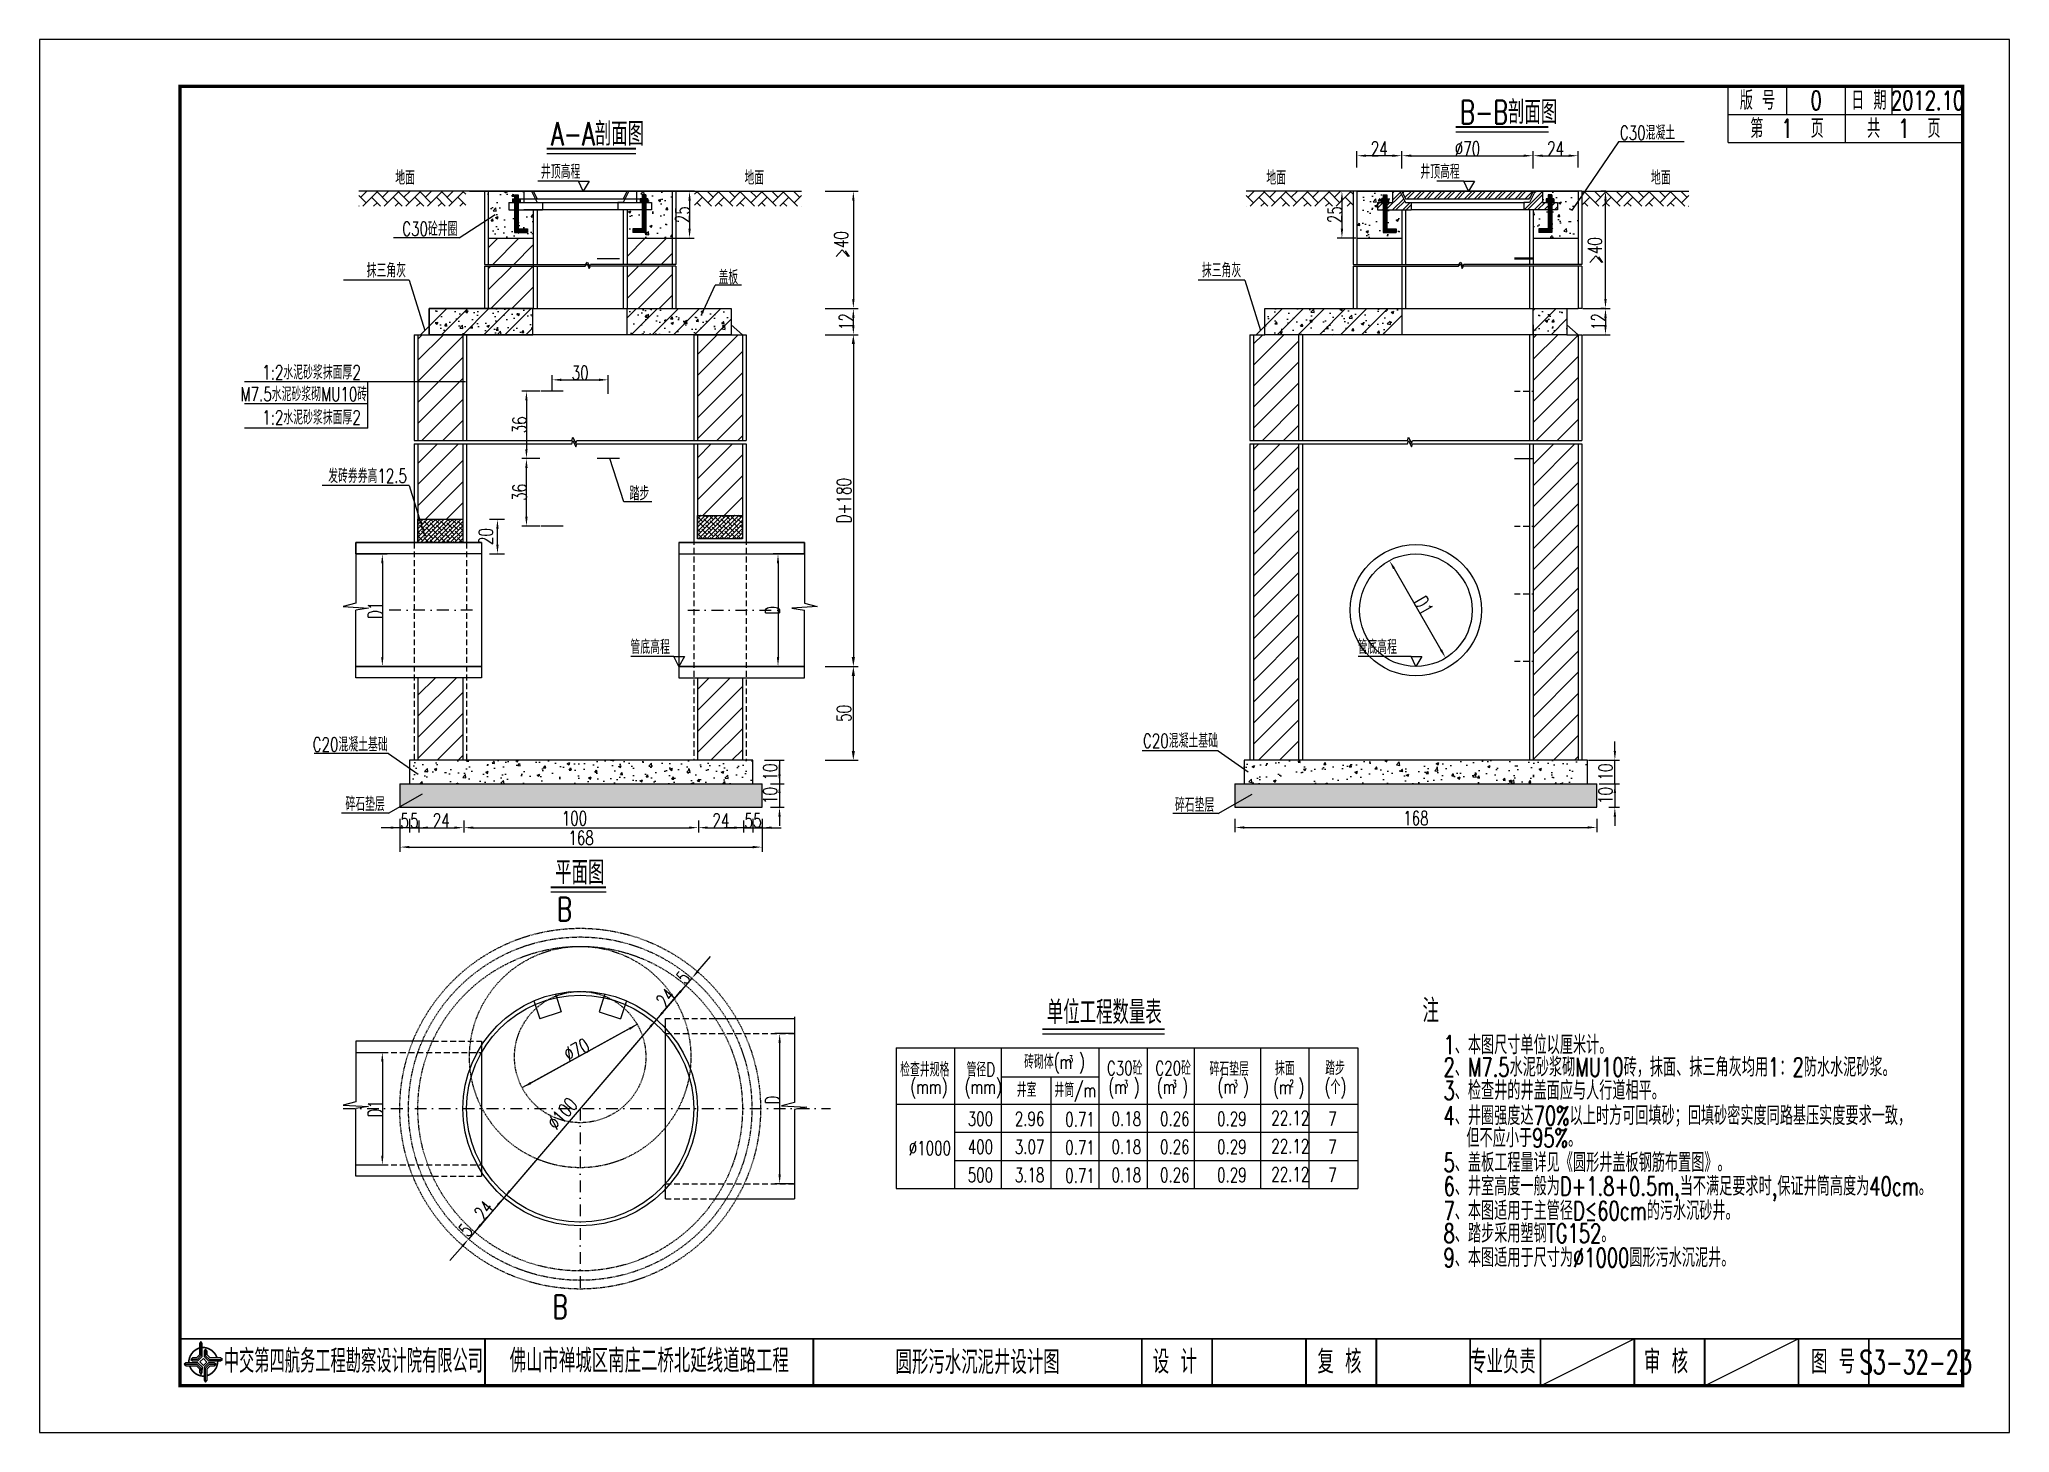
# Model space of a CAD drawing. Extents: x 5781 to 12795, y 1434 to 2653.
# Drawn here: x 9039.8 to 9459.8, y 2094.2 to 2391.2 of the extents above; entities that cross this region are included whole.
import ezdxf
from ezdxf.enums import TextEntityAlignment as Align

# ---------------------------------------------------------------- set-up
doc = ezdxf.new("R2010")
doc.units = 0
doc.header["$LTSCALE"] = 5
doc.header["$PDMODE"] = 32
doc.header["$PDSIZE"] = 0.3
doc.linetypes.add('DASHDOT', pattern=[1, 0.5, -0.25, 0, -0.25])
doc.linetypes.add('HIDDEN', pattern=[0.375, 0.25, -0.125])
doc.layers.get('0').update_dxf_attribs({"linetype": 'CONTINUOUS'})
doc.layers.get('Defpoints').update_dxf_attribs({"linetype": 'CONTINUOUS'})
for name, color, linetype in [('中心线', 2, 'DASHDOT'), ('图框', 7, 'CONTINUOUS'), ('填充', 8, 'CONTINUOUS'), ('尺寸标注', 4, 'CONTINUOUS'), ('文字', 7, 'CONTINUOUS'), ('文字字符', 7, 'CONTINUOUS'), ('结构', 7, 'CONTINUOUS'), ('结构1', 1, 'CONTINUOUS'), ('结构2', 7, 'CONTINUOUS'), ('钢筋', 1, 'CONTINUOUS'), ('钢筋2', 3, 'CONTINUOUS')]:
    doc.layers.add(name, color=color, linetype=linetype)
doc.styles.get("Standard").update_dxf_attribs({"font": 'simplex1.shx', "width": 0.7, "bigfont": 'hztxt.shx'})
doc.dimstyles.new('比例1：25', dxfattribs={"dimtxt": 3, "dimasz": 2, "dimexe": 1, "dimexo": 1, "dimgap": 0.5, "dimtad": 1, "dimlfac": 2.5, "dimzin": 13, "dimdsep": 46, "dimtxsty": 'Standard', "dimcen": -0.09, "dimclrd": 256, "dimclre": 256, "dimclrt": 7, "dimaunit": 1, "dimadec": 0, "dimazin": 0, "dimtfac": 0.0005, "dimtix": 1, "dimtmove": 2, "dimatfit": 3, "dimfxl": 0, "dimtolj": 1, "dimtzin": 13, "dimarcsym": 0})
pattern_1 = [(45, (7935.5604, 1026.0298), (-2.245064, 2.245064), [])]
pattern_2 = [(50, (7819.7607, 2793.0083), (5.46554, -0.478173), [0.5715, -6.2865]), (355, (7819.7607, 2793.0083), (-1.057285, 5.7317), [0.4572, -5.0292]), (100.451, (7820.216, 2792.9685), (4.408275, 5.2535), [0.4857, -5.3427]), (46.1842, (7819.761, 2794.5323), (8.13237, -1.26127), [0.85725, -9.42975]), (96.6356, (7820.438, 2794.427), (7.122127, 7.422767), [0.72855, -8.01405]), (351.184, (7819.761, 2794.532), (7.12214, 7.422754), [0.6858, -7.5438]), (21, (7820.5227, 2794.1513), (4.548446, -3.067966), [0.5715, -6.2865]), (326, (7820.5227, 2794.1513), (1.85406, 5.525639), [0.4572, -5.0292]), (71.4514, (7820.9017, 2793.8957), (6.402495, 2.457686), [0.4857, -5.3427]), (37.5, (7819.7607, 2793.0083), (0.092658, 2.5366512), [0, -4.96824, 0, -5.1054, 0, -5.04825]), (7.5, (7819.7607, 2793.0083), (2.00459, 3.0054172), [0, -2.91084, 0, -4.85394, 0, -1.92405]), (327.5, (7818.0614, 2793.0083), (4.0677179, -0.1718623), [0, -1.905, 0, -5.9436, 0, -7.8867]), (317.5, (7817.2994, 2793.0083), (4.4438754, 0.762795), [0, -2.4765, 0, -3.94716, 0, -5.6007])]

msp = doc.modelspace()

# ---------------------------------------------------------------- texts
at = {"layer": '图框', "color": 7}
for s, height, width, p in [('版 号', 4, 0.7, (9406.0437, 2378.1667)), ('0', 4, 0.7, (9418.5437, 2378.1667)), ('日 期', 4, 0.7, (9429.7937, 2378.1667)), ('2012.10', 4, 0.7, (9442.2937, 2378.1667)), ('中交第四航务工程勘察设计院有限公司', 5, 0.65, (9106.7246, 2109.4152)), ('佛山市禅城区南庄二桥北延线道路工程', 5, 0.7, (9169.7937, 2109.4814)), ('设 计', 5, 0.7, (9281.8384, 2109.2613)), ('复 核', 5, 0.7, (9316.9332, 2109.2613)), ('专业负责', 5, 0.7, (9351.7839, 2109.2613)), ('审 核', 5, 0.7, (9386.5577, 2109.2613)), ('图 号', 5, 0.7, (9422.1769, 2109.2613))]:
    msp.add_text(s, height=height, dxfattribs=dict(at, width=width)).set_placement(p, align=Align.MIDDLE_CENTER)
at = {"layer": '图框', "color": 7, "width": 0.7}
msp.add_text('注', height=5, dxfattribs=at).set_placement((9334.6391, 2186.6052), align=Align.TOP_LEFT)
at = {"layer": '填充', "color": 7, "char_height": 3, "attachment_point": 5, "rotation": 90}
for s, insert in [('\\A1;D1', (9111.3987, 2269.486)), ('\\A1;D', (9196.0962, 2269.486))]:
    msp.add_mtext(s, dxfattribs=dict(at, insert=insert))
at = {"layer": '尺寸标注', "color": 7, "width": 0.7}
for s, rotation, p in [('>40', 90, (9212.2245, 2344.5238)), ('>40', 90, (9372.8561, 2343.2391)), ('%%C100', 49.412604, (9150.0538, 2158.4711))]:
    msp.add_text(s, height=3, rotation=rotation, dxfattribs=at).set_placement(p)
msp.add_text('100', height=3, dxfattribs=at).set_placement((9151.1536, 2223.6212))
at = {"layer": '尺寸标注', "color": 7, "linetype": 'Continuous', "width": 0.7}
for s, p in [('1、本图尺寸单位以厘米计。', (9339.1192, 2174.8258)), ('2、M7.5水泥砂浆砌MU10砖，抹面、抹三角灰均用1：2防水水泥砂浆。', (9339.1192, 2170.0731)), ('3、检查井的井盖面应与人行道相平。', (9339.1192, 2165.0969)), ('4、井圈强度达70%%%以上时方可回填砂；回填砂密实度同路基压实度要求一致，', (9339.1192, 2159.7283)), ('   但不应小于95%。', (9337.7417, 2154.994)), ('5、盖板工程量详见《圆形井盖板钢筋布置图》。', (9339.1192, 2149.7443)), ('6、井室高度一般为D+1.8+0.5m,当不满足要求时,保证井筒高度为40cm。', (9339.1192, 2144.6932)), ('7、本图适用于主管径D≤60cm的污水沉砂井。', (9339.1192, 2139.4627)), ('8、踏步采用塑钢TG152。', (9339.1192, 2134.6485)), ('9、本图适用于尺寸为%%C1000圆形污水沉泥井。', (9339.1192, 2129.4663))]:
    msp.add_text(s, height=4, dxfattribs=at).set_placement(p)
at = {"layer": '尺寸标注', "color": 7, "char_height": 3, "attachment_point": 5}
for s, insert in [('\\A1;24', (9325.4257, 2367.8704)), ('\\A1;%%c70', (9344.2256, 2367.8704)), ('\\A1;24', (9363.0256, 2367.8704)), ('\\A1;30', (9155.0727, 2320.0932)), ('\\A1;5', (9117.6628, 2224.6174)), ('\\A1;5', (9119.7209, 2224.6212)), ('\\A1;24', (9125.4628, 2224.6212)), ('\\A1;24', (9185.0628, 2224.6212)), ('\\A1;5', (9190.9983, 2224.6212)), ('\\A1;5', (9192.8628, 2224.6395)), ('168', (9333.2256, 2225.168)), ('168', (9155.2628, 2220.9831))]:
    msp.add_mtext(s, dxfattribs=dict(at, insert=insert))
for s, insert, rotation in [('\\A1;25', (9176.8909, 2353.8028), 90), ('\\A1;25', (9315.9654, 2353.8024), 90), ('\\A1;12', (9211.8079, 2331.0021), 90), ('\\A1;12', (9372.1427, 2331.0021), 90), ('\\A1;36', (9142.1192, 2309.0021), 90), ('\\A1;36', (9142.1192, 2294.6021), 90), ('\\A1;20', (9134.9405, 2285.186), 90), ('\\A1;D1', (9334.8774, 2270.4424), 300), ('\\A1;10', (9195.5702, 2234.9886), 90), ('\\A1;10', (9373.647, 2234.9886), 90), ('\\A1;10', (9195.5702, 2229.9886), 90), ('\\A1;10', (9373.647, 2229.9886), 90), ('\\A1;5', (9177.0421, 2191.1736), 49.412604), ('\\A1;24', (9173.3216, 2186.8309), 49.412604), ('\\A1;%%c70', (9154.3158, 2175.7744), 28.804546), ('\\A1;D1', (9111.3987, 2163.2245), 90), ('\\A1;D', (9196.0962, 2165.0949), 90), ('\\A1;24', (9134.5455, 2141.5698), 49.412604), ('\\A1;5', (9130.6417, 2137.3207), 49.412604)]:
    msp.add_mtext(s, dxfattribs=dict(at, insert=insert, rotation=rotation))
at = {"layer": '文字', "color": 7, "width": 0.7}
for s, height, p in [('B-B剖面图', 5, (9342.6578, 2373.1557)), ('A-A剖面图', 5, (9148.89, 2368.5231)), ('平面图', 5, (9149.7428, 2211.0756)), ('单位工程数量表', 5, (9254.552, 2181.2453)), ('%%C1000', 3, (9225.129, 2153.3273))]:
    msp.add_text(s, height=height, dxfattribs=at).set_placement(p)
for p in [(9151.7464, 2205.7553), (9150.8109, 2120.9961)]:
    msp.add_text('B', height=5, dxfattribs=at).set_placement(p, align=Align.MIDDLE_CENTER)
at = {"layer": '文字字符', "color": 7, "width": 0.7}
for s, p in [('C30混凝土', (9382.606, 2371.4274)), ('地面', (9117.75, 2361.821)), ('地面', (9192.1918, 2361.821)), ('地面', (9303.4517, 2361.821)), ('地面', (9385.4437, 2361.821)), ('C30砼井圈', (9123.0301, 2350.901)), ('抹三角灰', (9113.7606, 2342.0589)), ('抹三角灰', (9291.7957, 2342.0846)), ('盖板', (9186.661, 2340.6206)), ('1:2水泥砂浆抹面厚2', (9097.806, 2320.3475)), ('M7.5水泥砂浆砌MU10砖', (9096.1699, 2315.69)), ('1:2水泥砂浆抹面厚2', (9097.806, 2310.7407)), ('发砖券券高12.5', (9109.7513, 2298.2582)), ('踏步', (9167.7135, 2294.532)), ('C20混凝土基础', (9283.0497, 2241.8063)), ('C20混凝土基础', (9106.0494, 2241.0163)), ('碎石垫层', (9109.2273, 2228.3009)), ('碎石垫层', (9286.0649, 2228.1218))]:
    msp.add_text(s, height=3, dxfattribs=at).set_placement(p, align=Align.MIDDLE)
for s, height, p in [('检查井规格', 3, (9223.2787, 2170.0668)), ('管径D', 3, (9237.4354, 2170.0668)), ('砖砌体(m )', 3, (9249.7169, 2171.6981)), ('3', 1.5, (9259.2528, 2173.0472)), ('C30砼', 3, (9267.3621, 2170.3725)), ('C20砼', 3, (9277.6912, 2170.3725)), ('碎石垫层', 3, (9289.2358, 2170.172)), ('抹面', 3, (9303.1952, 2170.3126)), ('踏步', 3, (9313.8755, 2170.3725)), ('(mm)', 3, (9225.45, 2166.3663)), ('(mm)', 3, (9237.0303, 2166.3663)), ('井室', 3, (9248.1447, 2165.7388)), ('井筒/m', 3, (9256.1773, 2165.6868)), ('(m )', 3, (9267.6608, 2166.3663)), ('3', 1.5, (9270.9823, 2167.764)), ('(m )', 3, (9277.9899, 2166.3663)), ('3', 1.5, (9281.3114, 2167.764)), ('(m )', 3, (9290.9322, 2166.4332)), ('3', 1.5, (9294.3395, 2167.7976)), ('(m )', 3, (9302.7674, 2166.3064)), ('2', 1.5, (9306.2907, 2167.8653)), ('(个)', 3, (9313.7759, 2166.3663)), ('300', 3, (9237.6958, 2159.5812)), ('2.96', 3, (9247.7358, 2159.5812)), ('0.71', 3, (9258.4705, 2159.443)), ('0.18', 3, (9268.3559, 2159.5812)), ('0.26', 3, (9278.685, 2159.5812)), ('0.29', 3, (9290.846, 2159.5812)), ('22.12', 3, (9302.4082, 2159.7295)), ('7', 3, (9314.5322, 2159.5812)), ('400', 3, (9237.6958, 2153.5812)), ('3.07', 3, (9247.7358, 2153.5812)), ('0.71', 3, (9258.4705, 2153.443)), ('0.18', 3, (9268.3559, 2153.5812)), ('0.26', 3, (9278.685, 2153.5812)), ('0.29', 3, (9290.846, 2153.5812)), ('22.12', 3, (9302.4082, 2153.7295)), ('7', 3, (9314.5322, 2153.5812)), ('500', 3, (9237.6958, 2147.5812)), ('3.18', 3, (9247.7358, 2147.5812)), ('0.71', 3, (9258.4705, 2147.443)), ('0.18', 3, (9268.3559, 2147.5812)), ('0.26', 3, (9278.685, 2147.5812)), ('0.29', 3, (9290.846, 2147.5812)), ('22.12', 3, (9302.4082, 2147.7295)), ('7', 3, (9314.5322, 2147.5812))]:
    msp.add_text(s, height=height, dxfattribs=at).set_placement(p)
at = {"layer": '结构', "color": 7, "width": 0.7}
for s, p in [('井顶高程', (9146.7005, 2361.4622)), ('井顶高程', (9334.1689, 2361.4622)), ('管底高程', (9165.7964, 2260.146)), ('管底高程', (9320.7901, 2260.1487))]:
    msp.add_text(s, height=3, dxfattribs=at).set_placement(p)

# ---------------------------------------------------------------- blocks, each defined once
blk = doc.blocks.new('series')
at = {"width": 0.75}
for tag, height, p in [('页码', 4, (-35, -19)), ('图名', 5, (-220, -282)), ('图号', 5, (-20, -282))]:
    blk.add_attdef(tag, text='', height=height, dxfattribs=at).set_placement(p, align=Align.MIDDLE_CENTER)
blk = doc.blocks.new('tb')
at = {"lineweight": -3}
h = blk.add_hatch(color=256, dxfattribs=at)
h.paths.add_polyline_path([(-1.23, -0.13), (-3.78, -0.14), (-4.14, -0.41), (-1.4, -0.44), (-0.56, -1.24), (-0.54, -2.62), (-0.27, -2.2), (-0.26, -1.06)])
h.paths.add_polyline_path([(0.13, -1.08), (0.14, -3.86), (0.41, -4.26), (0.44, -1.24), (1.25, -0.43), (2.66, -0.43), (2.26, -0.16), (1.07, -0.15)])
h.paths.add_polyline_path([(1.08, 0.3), (3.62, 0.3), (4.02, 0.56), (1.25, 0.57), (0.43, 1.39), (0.43, 2.8), (0.16, 2.41), (0.15, 1.24)])
h.paths.add_polyline_path([(-0.28, 1.21), (-0.28, 3.99), (-0.56, 4.39), (-0.57, 1.41), (-1.38, 0.6), (-2.74, 0.56), (-2.33, 0.3), (-1.2, 0.29)])
for p, q in [((-0.56, 4.39), (-0.57, 1.41)), ((-1.38, 0.6), (-2.74, 0.56)), ((-0.57, 1.41), (-1.38, 0.6)), ((0.43, 2.8), (0.43, 1.39)), ((0.43, 1.39), (1.25, 0.57)), ((1.25, 0.57), (4.02, 0.56)), ((-4.14, -0.41), (-1.4, -0.44)), ((-1.4, -0.44), (-0.56, -1.24)), ((-0.56, -1.24), (-0.54, -2.62)), ((0.41, -4.26), (0.44, -1.24)), ((0.44, -1.24), (1.25, -0.43)), ((1.25, -0.43), (2.66, -0.43))]:
    blk.add_line(p, q, dxfattribs=at)
at = {"lineweight": -3, "flags": 128}
for points in [[(-0.9, 3.99), (-0.9, 1.58), (-1.53, 0.91), (-2.34, 0.91), (-2.74, 0.56), (-2.33, 0.3), (-1.2, 0.29), (-0.28, 1.21), (-0.28, 3.99), (-0.56, 4.39)], [(-0.04, 0.77), (0.68, 0.04), (-0.04, -0.69), (-0.77, 0.05)], [(3.62, 0.92), (1.43, 0.92), (0.77, 1.54), (0.77, 2.38), (0.43, 2.8), (0.16, 2.41), (0.15, 1.24), (1.08, 0.3), (3.62, 0.3), (4.02, 0.56)], [(-3.73, -0.76), (-1.54, -0.76), (-0.89, -1.39), (-0.89, -2.21), (-0.54, -2.62), (-0.27, -2.2), (-0.26, -1.06), (-1.23, -0.13), (-3.78, -0.14), (-4.14, -0.41)], [(0.75, -3.85), (0.75, -1.43), (1.4, -0.78), (2.26, -0.78), (2.66, -0.43), (2.26, -0.16), (1.07, -0.15), (0.13, -1.08), (0.14, -3.86), (0.41, -4.26)]]:
    blk.add_lwpolyline(points, close=True, dxfattribs=at)
at = {"lineweight": -3, "const_width": 0.35, "flags": 128}
for points in [[(-0.9, 3.02, 0.324167), (-3.16, -0.14)], [(2.88, 0.92, 0.324403), (-0.24, 3.15)], [(0.75, -2.86, 0.325418), (3.02, 0.26)], [(-2.98, -0.76, 0.322976), (0.14, -2.98)]]:
    blk.add_lwpolyline(points, format="xyb", dxfattribs=at)
blk = doc.blocks.new('DIM')
at = {"layer": '尺寸标注'}
blk.add_solid([(-1, -0.125), (-1, 0.125), (0, 0)], dxfattribs=at)
blk = doc.blocks.new('*D590')
at = {"layer": 'Defpoints', "color": 0}
for p in [(9189.67, 2328.2), (9190.48, 2257.49), (9213.31, 2257.49)]:
    blk.add_point(p, dxfattribs=at)
at = {"layer": '尺寸标注', "lineweight": -2}
for p, q in [((9207.31, 2328.2), (9214.31, 2328.2)), ((9213.31, 2326.2), (9213.31, 2259.49)), ((9207.31, 2257.49), (9214.31, 2257.49))]:
    blk.add_line(p, q, dxfattribs=at)
at = {"layer": '尺寸标注'}
for points in [[(9212.97, 2326.2), (9213.64, 2326.2), (9213.31, 2328.2)], [(9212.97, 2259.49), (9213.64, 2259.49), (9213.31, 2257.49)]]:
    blk.add_solid(points, dxfattribs=at)
at = {"layer": '尺寸标注', "color": 7, "insert": (9211.31, 2292.84), "char_height": 3, "attachment_point": 5, "rotation": 90}
blk.add_mtext('\\A1;D+180', dxfattribs=at)
blk = doc.blocks.new('*D591')
at = {"layer": 'Defpoints', "color": 0}
for p in [(9191.86, 2257.49), (9213.31, 2257.49), (9191.86, 2237.49)]:
    blk.add_point(p, dxfattribs=at)
at = {"layer": '尺寸标注', "lineweight": -2}
for p, q in [((9207.31, 2257.49), (9214.31, 2257.49)), ((9213.31, 2239.49), (9213.31, 2255.49)), ((9207.31, 2237.49), (9214.31, 2237.49))]:
    blk.add_line(p, q, dxfattribs=at)
at = {"layer": '尺寸标注'}
for points in [[(9212.97, 2255.49), (9213.64, 2255.49), (9213.31, 2257.49)], [(9212.97, 2239.49), (9213.64, 2239.49), (9213.31, 2237.49)]]:
    blk.add_solid(points, dxfattribs=at)
at = {"layer": '尺寸标注', "color": 7, "insert": (9211.31, 2247.49), "char_height": 3, "attachment_point": 5, "rotation": 90}
blk.add_mtext('\\A1;50', dxfattribs=at)
blk = doc.blocks.new('123')
at = {"layer": '图框'}
blk.add_lwpolyline([(6201.38, 2092.12), (6201.38, 2389.12), (5781.38, 2389.12), (5781.38, 2092.12)], close=True, dxfattribs=at)

# ---------------------------------------------------------------- dimensions: what is measured, and where the dimension line sits
at = {"layer": '尺寸标注'}
for p1, p2, text, picture, middle in [((9189.6727, 2328.2021), (9190.4774, 2257.486), 'D+180', '*D590', (9211.3079, 2292.844)), ((9191.8628, 2237.4886), (9191.8628, 2257.486), '50', '*D591', (9211.3079, 2247.4873))]:
    dim = msp.add_linear_dim(base=(9213.3079, 2257.486), p1=p1, p2=p2, angle=90, text=text, dimstyle='比例1：25', dxfattribs=at)
    dim.commit()
    dim.dimension.update_dxf_attribs({"geometry": picture, "text_midpoint": middle})

# ---------------------------------------------------------------- hatches: boundary and pattern name
at = {"layer": '填充'}
h = msp.add_hatch(dxfattribs=at)
h.set_pattern_fill('AR-HBONE', color=8, scale=0.016, style=0)
h.set_pattern_definition([(45, (9402.5836, 2150.5995), (2e-16, 2.2989456), [4.8768, -1.6256]), (135, (9403.733, 2151.749), (2e-16, 2.2989456), [4.8768, -1.6256])])
h.paths.add_polyline_path([(9130.6727, 2358.8021), (9107.9067, 2358.8021), (9107.9067, 2355.6021), (9130.6727, 2355.6021)])
h = msp.add_hatch(dxfattribs=at)
h.set_pattern_fill('AR-CONC', color=8, scale=0.03, style=0)
h.set_pattern_definition([(50, (7839.5676, 2793.0083), (5.46554, -0.478173), [0.5715, -6.2865]), (355, (7839.5676, 2793.0083), (-1.057285, 5.7317), [0.4572, -5.0292]), (100.451, (7840.023, 2792.9685), (4.408275, 5.2535), [0.4857, -5.3427]), (46.1842, (7839.5676, 2794.5323), (8.13237, -1.26127), [0.85725, -9.42975]), (96.6356, (7840.245, 2794.427), (7.122127, 7.422767), [0.72855, -8.01405]), (351.184, (7839.5676, 2794.532), (7.12214, 7.422754), [0.6858, -7.5438]), (21, (7840.3296, 2794.1513), (4.548446, -3.067966), [0.5715, -6.2865]), (326, (7840.3296, 2794.1513), (1.85406, 5.52564), [0.4572, -5.0292]), (71.4514, (7840.7086, 2793.8957), (6.402495, 2.457686), [0.4857, -5.3427]), (37.5, (7839.5676, 2793.0083), (0.092658, 2.5366512), [0, -4.96824, 0, -5.1054, 0, -5.04825]), (7.5, (7839.5676, 2793.0083), (2.00459, 3.005417), [0, -2.91084, 0, -4.85394, 0, -1.92405]), (327.5, (7837.8683, 2793.0083), (4.067718, -0.1718623), [0, -1.905, 0, -5.9436, 0, -7.8867]), (317.5, (7837.1063, 2793.0083), (4.443875, 0.762795), [0, -2.4765, 0, -3.94716, 0, -5.6007])])
h.paths.add_polyline_path([(9141.0727, 2354.8028), (9139.8727, 2354.8028), (9139.8727, 2356.4028), (9140.6727, 2356.4028), (9140.6727, 2357.2028), (9141.0727, 2357.2028), (9141.0727, 2358.0028), (9141.8727, 2358.0028), (9141.8727, 2357.2028), (9143.0727, 2357.2028), (9143.0727, 2358.7642), (9135.4727, 2358.7642), (9135.4727, 2348.8028), (9145.0727, 2348.8028), (9145.0727, 2354.8028), (9143.0727, 2354.8028), (9141.8727, 2354.8028), (9141.8727, 2350.8028), (9143.8727, 2350.8028), (9143.8727, 2350.0028), (9141.0727, 2350.0028)])
h.paths.add_polyline_path([(9174.6727, 2358.7642), (9167.0727, 2358.7642), (9167.0727, 2357.2028), (9168.2727, 2357.2028), (9168.2727, 2358.0028), (9169.0727, 2358.0028), (9169.0727, 2357.2028), (9169.4727, 2357.2028), (9169.4727, 2356.4028), (9170.2727, 2356.4028), (9170.2727, 2354.8028), (9169.0727, 2354.8028), (9169.0727, 2350.0028), (9166.2727, 2350.0028), (9166.2727, 2350.8028), (9168.2727, 2350.8028), (9168.2727, 2354.8028), (9165.0727, 2354.8028), (9165.0727, 2348.8028), (9174.6727, 2348.8028)])
h = msp.add_hatch(dxfattribs=at)
h.set_pattern_fill('AR-HBONE', color=8, scale=0.016, style=0)
h.set_pattern_definition([(135, (8907.5618, 2150.5995), (-2e-16, 2.2989456), [4.8768, -1.6256]), (45, (8906.4123, 2151.749), (-2e-16, 2.2989456), [4.8768, -1.6256])])
h.paths.add_polyline_path([(9179.4727, 2358.8021), (9202.2386, 2358.8021), (9202.2386, 2355.6021), (9179.4727, 2355.6021)])
h = msp.add_hatch(dxfattribs=at)
h.set_pattern_fill('AR-HBONE', color=8, scale=0.016, style=0)
h.set_pattern_definition([(45, (9591.7365, 2150.5995), (2e-16, 2.2989456), [4.8768, -1.6256]), (135, (9592.886, 2151.749), (2e-16, 2.2989456), [4.8768, -1.6256])])
h.paths.add_polyline_path([(9319.8256, 2358.8021), (9297.0596, 2358.8021), (9297.0596, 2355.6021), (9319.8256, 2355.6021)])
h = msp.add_hatch(dxfattribs=at)
h.set_pattern_fill('AR-CONC', color=8, scale=0.03, style=0)
h.set_pattern_definition(pattern_2)
h.paths.add_polyline_path([(9320.6256, 2348.8028), (9330.2256, 2348.8028), (9330.2256, 2354.8028), (9327.0256, 2354.8028), (9327.0256, 2350.8028), (9329.0256, 2350.8028), (9329.0256, 2350.0028), (9326.2256, 2350.0028), (9326.2256, 2354.8028), (9325.0256, 2354.8028), (9325.0256, 2356.4028), (9325.8256, 2356.4028), (9325.8256, 2357.2028), (9326.2256, 2357.2028), (9326.2256, 2358.0028), (9327.0256, 2358.0028), (9327.0256, 2357.2028), (9327.4256, 2357.2028), (9327.4256, 2356.4028), (9328.2256, 2356.4028), (9328.2256, 2358.8021), (9320.6256, 2358.8021)])
h.paths.add_polyline_path([(9367.8256, 2358.8021), (9360.2256, 2358.8021), (9360.2256, 2356.4028), (9361.0256, 2356.4028), (9361.0256, 2357.2028), (9361.4256, 2357.2028), (9361.4256, 2358.0028), (9362.2256, 2358.0028), (9362.2256, 2357.2028), (9362.6256, 2357.2028), (9362.6256, 2356.4028), (9363.4256, 2356.4028), (9363.4256, 2354.8028), (9362.2256, 2354.8028), (9362.2256, 2350.0028), (9359.4256, 2350.0028), (9359.4256, 2350.8028), (9361.4256, 2350.8028), (9361.4256, 2354.8028), (9358.2256, 2354.8028), (9358.2256, 2348.8028), (9367.8256, 2348.8028)])
h = msp.add_hatch(dxfattribs=at)
h.set_pattern_fill('ANSI32', scale=0.16, style=0)
h.set_pattern_definition([(45, (9591.7365, 2169.9842), (-1.077631, 1.077631), []), (45, (9592.4549, 2169.9842), (-1.077631, 1.077631), [])])
h.paths.add_polyline_path([(9330.2256, 2358.8028), (9331.0256, 2357.2028), (9344.2256, 2357.2028), (9344.2256, 2358.8028)])
h.paths.add_polyline_path([(9357.4256, 2357.2028), (9358.2256, 2358.8028), (9344.2256, 2358.8028), (9344.2256, 2357.2028)])
h.paths.add_polyline_path([(9360.2256, 2356.4028), (9360.2256, 2358.8028), (9358.624, 2358.8028), (9357.424, 2356.4028), (9356.2256, 2356.4028), (9356.2256, 2354.8028), (9363.4256, 2354.8028), (9363.4256, 2356.4028)])
h.paths.add_polyline_path([(9332.2256, 2354.8028), (9332.2256, 2356.4028), (9331.0271, 2356.4028), (9329.8271, 2358.8028), (9328.2256, 2358.8028), (9328.2256, 2356.4028), (9325.0256, 2356.4028), (9325.0256, 2354.8028)])
h = msp.add_hatch(dxfattribs=at)
h.set_pattern_fill('AR-HBONE', color=8, scale=0.016, style=0)
h.set_pattern_definition([(135, (9096.7147, 2150.5995), (-2e-16, 2.2989456), [4.8768, -1.6256]), (45, (9095.5652, 2151.749), (-2e-16, 2.2989456), [4.8768, -1.6256])])
h.paths.add_polyline_path([(9368.6256, 2358.8021), (9391.3915, 2358.8021), (9391.3915, 2355.6021), (9368.6256, 2355.6021)])
h = msp.add_hatch(dxfattribs=at)
h.set_pattern_fill('ANSI31', color=8, style=0)
h.set_pattern_definition([(45, (7839.5676, 2793.0083), (-2.245064, 2.245064), [])])
h.paths.add_polyline_path([(9145.0727, 2343.2148), (9145.0727, 2348.8028), (9135.4727, 2348.8028), (9135.4727, 2343.2148)])
h.paths.add_polyline_path([(9135.4727, 2342.8402), (9135.4727, 2333.8021), (9145.0727, 2333.8021), (9145.0727, 2342.8402)])
h.paths.add_polyline_path([(9165.0727, 2333.8021), (9174.6727, 2333.8021), (9174.6727, 2342.8402), (9165.0727, 2342.8402)])
h.paths.add_polyline_path([(9165.0727, 2343.2148), (9174.6727, 2343.2148), (9174.6727, 2348.8028), (9165.0727, 2348.8028)])
h.paths.add_polyline_path([(9180.0727, 2305.6524), (9189.6727, 2305.6524), (9189.6727, 2328.2021), (9180.0727, 2328.2021)])
h.paths.add_polyline_path([(9130.0727, 2328.2021), (9120.4727, 2328.2021), (9120.4727, 2305.6524), (9130.0727, 2305.6524)])
h = msp.add_hatch(dxfattribs=at)
h.set_pattern_fill('AR-CONC', color=8, scale=0.03, style=0)
h.set_pattern_definition([(50, (7839.5676, 2775.4156), (5.46554, -0.478173), [0.5715, -6.2865]), (355, (7839.5676, 2775.4156), (-1.057285, 5.7317), [0.4572, -5.0292]), (100.451, (7840.023, 2775.376), (4.408275, 5.2535), [0.4857, -5.3427]), (46.1842, (7839.5676, 2776.9396), (8.13237, -1.26127), [0.85725, -9.42975]), (96.6356, (7840.245, 2776.8345), (7.122127, 7.422767), [0.72855, -8.01405]), (351.184, (7839.5676, 2776.94), (7.12214, 7.422754), [0.6858, -7.5438]), (21, (7840.3296, 2776.5586), (4.548446, -3.067966), [0.5715, -6.2865]), (326, (7840.3296, 2776.5586), (1.85406, 5.52564), [0.4572, -5.0292]), (71.4514, (7840.7086, 2776.303), (6.402495, 2.457686), [0.4857, -5.3427]), (37.5, (7839.5676, 2775.4156), (0.092658, 2.5366512), [0, -4.96824, 0, -5.1054, 0, -5.04825]), (7.5, (7839.5676, 2775.4156), (2.00459, 3.005417), [0, -2.91084, 0, -4.85394, 0, -1.92405]), (327.5, (7837.8683, 2775.4156), (4.067718, -0.1718623), [0, -1.905, 0, -5.9436, 0, -7.8867]), (317.5, (7837.1063, 2775.4156), (4.443875, 0.762795), [0, -2.4765, 0, -3.94716, 0, -5.6007])])
h.paths.add_polyline_path([(9144.9816, 2328.2021), (9144.9816, 2333.8021), (9122.8727, 2333.8021), (9122.8727, 2328.2021)])
h.paths.add_polyline_path([(9165.0727, 2333.8021), (9165.0727, 2328.2021), (9187.2727, 2328.2021), (9187.2727, 2333.8021)])
h = msp.add_hatch(dxfattribs=at)
h.set_pattern_fill('AR-CONC', color=8, scale=0.03, style=0)
h.set_pattern_definition(pattern_2)
h.paths.add_polyline_path([(9301.0256, 2333.8021), (9301.0256, 2328.2021), (9330.2256, 2328.2021), (9330.2256, 2333.8021)])
h.paths.add_polyline_path([(9358.2256, 2333.8021), (9358.2256, 2328.2021), (9365.4256, 2328.2021), (9365.4256, 2333.8021)])
h = msp.add_hatch(dxfattribs=at)
h.set_pattern_fill('ANSI31', color=8, style=0)
h.set_pattern_definition(pattern_1)
h.paths.add_polyline_path([(9308.2256, 2304.9283), (9298.6256, 2304.9283), (9298.6256, 2237.4886), (9308.2256, 2237.4886)])
h.paths.add_polyline_path([(9308.2256, 2328.2021), (9301.0256, 2328.2021), (9298.6256, 2328.2021), (9298.6256, 2305.6524), (9308.2256, 2305.6524)])
h.paths.add_polyline_path([(9367.8256, 2328.2021), (9365.4256, 2328.2021), (9358.2256, 2328.2021), (9358.2256, 2305.6524), (9367.8256, 2305.6524)])
h.paths.add_polyline_path([(9367.8256, 2304.9283), (9358.2256, 2304.9283), (9358.2256, 2237.4886), (9367.8256, 2237.4886)])
h = msp.add_hatch(dxfattribs=at)
h.set_pattern_fill('ANSI31', color=8, style=0)
h.set_pattern_definition(pattern_1)
h.paths.add_polyline_path([(9130.0727, 2304.9283), (9120.4727, 2304.9283), (9120.4727, 2289.9933), (9120.8152, 2288.886), (9130.0727, 2288.886)])
h.paths.add_polyline_path([(9189.6727, 2304.9283), (9180.0727, 2304.9283), (9180.0727, 2289.686), (9189.6727, 2289.686)])
h.paths.add_polyline_path([(9180.0809, 2237.4886), (9189.6809, 2237.4886), (9189.6778, 2255.086), (9180.0778, 2255.086)])
h.paths.add_polyline_path([(9120.4727, 2237.4886), (9130.0727, 2237.4886), (9130.0727, 2255.086), (9120.4727, 2255.086)])
h = msp.add_hatch(dxfattribs=at)
h.set_pattern_fill('ANSI38', color=8, scale=0.2, style=0)
h.set_pattern_definition([(45, (7839.56756, 2793.00835), (-0.4490128, 0.4490128), []), (135, (7839.56756, 2793.00835), (-1.34703842, 0.4490128), [1.5875, -0.9525])])
h.paths.add_polyline_path([(9130.0727, 2283.886), (9130.0727, 2288.886), (9120.4727, 2288.886), (9120.4727, 2283.886)])
h.paths.add_polyline_path([(9189.6727, 2284.686), (9189.6727, 2289.686), (9180.0727, 2289.686), (9180.0727, 2284.686)])
h = msp.add_hatch(dxfattribs=at)
h.set_pattern_fill('AR-CONC', color=8, scale=0.03, style=0)
h.set_pattern_definition([(50, (8373.8694, 1181.348), (5.46554, -0.478173), [0.5715, -6.2865]), (355, (8373.8694, 1181.348), (-1.057285, 5.7317), [0.4572, -5.0292]), (100.451, (8374.325, 1181.308), (4.408275, 5.2535), [0.4857, -5.3427]), (46.1842, (8373.8694, 1182.872), (8.13237, -1.26127), [0.85725, -9.42975]), (96.6356, (8374.547, 1182.767), (7.122127, 7.422767), [0.72855, -8.01405]), (351.184, (8373.869, 1182.872), (7.12214, 7.422754), [0.6858, -7.5438]), (21, (8374.6314, 1182.491), (4.548446, -3.067966), [0.5715, -6.2865]), (326, (8374.6314, 1182.491), (1.85406, 5.52564), [0.4572, -5.0292]), (71.4514, (8375.0104, 1182.2353), (6.402495, 2.457686), [0.4857, -5.3427]), (37.5, (8373.8694, 1181.348), (0.092658, 2.5366512), [0, -4.96824, 0, -5.1054, 0, -5.04825]), (7.5, (8373.8694, 1181.348), (2.00459, 3.005417), [0, -2.91084, 0, -4.85394, 0, -1.92405]), (327.5, (8372.17, 1181.348), (4.067718, -0.1718623), [0, -1.905, 0, -5.9436, 0, -7.8867]), (317.5, (8371.408, 1181.348), (4.443875, 0.762795), [0, -2.4765, 0, -3.94716, 0, -5.6007])])
h.paths.add_polyline_path([(9191.8628, 2232.4886), (9191.8628, 2237.4886), (9118.6628, 2237.4886), (9118.6628, 2232.4886)])
h = msp.add_hatch(dxfattribs=at)
h.set_pattern_fill('AR-CONC', color=8, scale=0.03, style=0)
h.set_pattern_definition([(50, (7819.7607, 2784.5885), (5.46554, -0.478173), [0.5715, -6.2865]), (355, (7819.7607, 2784.5885), (-1.057285, 5.7317), [0.4572, -5.0292]), (100.451, (7820.216, 2784.5486), (4.408275, 5.2535), [0.4857, -5.3427]), (46.1842, (7819.761, 2786.1125), (8.13237, -1.26127), [0.85725, -9.42975]), (96.6356, (7820.438, 2786.007), (7.122127, 7.422767), [0.72855, -8.01405]), (351.184, (7819.761, 2786.1125), (7.12214, 7.422754), [0.6858, -7.5438]), (21, (7820.5227, 2785.7315), (4.548446, -3.067966), [0.5715, -6.2865]), (326, (7820.5227, 2785.7315), (1.85406, 5.525639), [0.4572, -5.0292]), (71.4514, (7820.9017, 2785.476), (6.402495, 2.457686), [0.4857, -5.3427]), (37.5, (7819.7607, 2784.5885), (0.092658, 2.5366512), [0, -4.96824, 0, -5.1054, 0, -5.04825]), (7.5, (7819.7607, 2784.5885), (2.00459, 3.0054172), [0, -2.91084, 0, -4.85394, 0, -1.92405]), (327.5, (7818.0614, 2784.5885), (4.0677179, -0.1718623), [0, -1.905, 0, -5.9436, 0, -7.8867]), (317.5, (7817.2994, 2784.5885), (4.4438754, 0.762795), [0, -2.4765, 0, -3.94716, 0, -5.6007])])
h.paths.add_polyline_path([(9296.6256, 2232.4886), (9369.8256, 2232.4886), (9369.8256, 2237.4886), (9296.6256, 2237.4886)])
at = {"layer": '尺寸标注'}
h = msp.add_hatch(dxfattribs=at)
h.set_pattern_fill('ANSI31', color=8, style=0)
h.set_pattern_definition([(45, (7839.5676, 2775.4156), (-2.245064, 2.245064), [])])
h.paths.add_polyline_path([(9144.9816, 2328.2021), (9144.9816, 2333.8021), (9122.8727, 2333.8021), (9122.8727, 2328.2021)])
h.paths.add_polyline_path([(9187.2727, 2328.2021), (9187.2727, 2333.8021), (9165.0727, 2333.8021), (9165.0727, 2328.2021)])
h = msp.add_hatch(dxfattribs=at)
h.set_pattern_fill('ANSI31', color=8, style=0)
h.set_pattern_definition([(45, (7819.7607, 2793.0083), (-2.245064, 2.245064), [])])
h.paths.add_polyline_path([(9301.0256, 2333.8021), (9301.0256, 2328.2021), (9330.2256, 2328.2021), (9330.2256, 2333.8021)])
h.paths.add_polyline_path([(9358.2256, 2333.8021), (9358.2256, 2328.2021), (9365.4256, 2328.2021), (9365.4256, 2333.8021)])
h = msp.add_hatch(dxfattribs=at)
h.set_pattern_fill('AR-SAND', color=8, scale=0.03, style=0)
h.set_pattern_definition([(37.5, (8373.8694, 1181.348), (-0.0480009, 1.4682397), [0, -1.15824, 0, -1.2954, 0, -1.23825]), (7.5, (8373.8694, 1181.348), (1.3485698, 2.1504753), [0, -0.62484, 0, -1.04394, 0, -0.40005]), (327.5, (8372.9321, 1181.348), (2.3729771, 0.0043116), [0, -0.381, 0, -1.3716, 0, -1.7907]), (317.5, (8372.932, 1181.348), (2.2906694, 0.668788), [0, -0.1905, 0, -0.89916, 0, -1.0287])])
h.paths.add_polyline_path([(9193.8628, 2227.4886), (9193.8628, 2232.4886), (9116.6628, 2232.4886), (9116.6628, 2227.4886)])
h = msp.add_hatch(dxfattribs=at)
h.set_pattern_fill('AR-SAND', color=8, scale=0.03, style=0)
h.set_pattern_definition([(37.5, (8373.6792, 1202.1386), (-0.0480009, 1.4682397), [0, -1.15824, 0, -1.2954, 0, -1.23825]), (7.5, (8373.6792, 1202.1386), (1.3485698, 2.1504753), [0, -0.62484, 0, -1.04394, 0, -0.40005]), (327.5, (8372.742, 1202.1386), (2.3729771, 0.0043116), [0, -0.381, 0, -1.3716, 0, -1.7907]), (317.5, (8372.742, 1202.1386), (2.2906694, 0.668788), [0, -0.1905, 0, -0.89916, 0, -1.0287])])
h.paths.add_polyline_path([(9294.6256, 2232.4886), (9294.6256, 2227.4886), (9371.8256, 2227.4886), (9371.8256, 2232.4886)])

# ---------------------------------------------------------------- linework, layer by layer
for p, q in [((9341.7278, 2371.4979), (9361.4836, 2371.4979)), ((9147.96, 2366.8653), (9166.9615, 2366.8653)), ((9130.6727, 2358.8021), (9107.9067, 2358.8021)), ((9179.4727, 2358.8021), (9202.2386, 2358.8021)), ((9319.8256, 2358.8021), (9297.0596, 2358.8021)), ((9368.6256, 2358.8021), (9391.3915, 2358.8021)), ((9148.8128, 2209.4178), (9160.6103, 2209.4178)), ((9253.622, 2179.1822), (9279.6726, 2179.1822))]:
    msp.add_line(p, q)
at = {"const_width": 0.4}
for points in [[(9341.7278, 2372.4979), (9361.4836, 2372.4979)], [(9147.96, 2367.8653), (9166.9615, 2367.8653)], [(9148.8128, 2210.4178), (9160.6103, 2210.4178)], [(9253.622, 2180.1822), (9279.6726, 2180.1822)]]:
    msp.add_lwpolyline(points, dxfattribs=at)
at = {"layer": '中心线'}
for p, q in [((9132.1451, 2269.486), (9112.1015, 2269.486)), ((9178.0002, 2269.486), (9198.0438, 2269.486)), ((9104.5343, 2163.2245), (9208.4168, 2163.2245)), ((9155.0727, 2163.2245), (9155.0727, 2124.7693))]:
    msp.add_line(p, q, dxfattribs=at)
at = {"layer": '图框'}
for p, q in [((9399.7937, 2369.1667), (9399.7937, 2381.1667)), ((9412.2937, 2375.1667), (9412.2937, 2381.1667)), ((9424.7937, 2375.1667), (9424.7937, 2381.1667)), ((9434.7937, 2375.1667), (9434.7937, 2381.1667)), ((9399.7937, 2375.1667), (9449.7937, 2375.1667)), ((9424.7937, 2369.1667), (9424.7937, 2375.1667)), ((9399.7937, 2369.1667), (9449.7937, 2369.1667)), ((9359.7937, 2104.1667), (9379.7937, 2114.1667)), ((9414.7937, 2114.1667), (9394.7937, 2104.1667))]:
    msp.add_line(p, q, dxfattribs=at)
for points, const_width in [([(9449.7937, 2381.1667), (9069.7937, 2381.1667), (9069.7937, 2104.1667), (9449.7937, 2104.1667), (9449.7937, 2381.1667)], 0.7), ([(9069.7937, 2114.1667), (9449.7937, 2114.1667)], 0.4), ([(9134.7937, 2114.1667), (9134.7937, 2104.1667)], 0.4), ([(9204.7937, 2104.1667), (9204.7937, 2114.1667)], 0.4), ([(9274.7937, 2104.1667), (9274.7937, 2114.1667)], 0.4), ([(9289.7937, 2104.1667), (9289.7937, 2114.1667)], 0.4), ([(9309.7937, 2104.1667), (9309.7937, 2114.1667)], 0.4), ([(9324.7937, 2104.1667), (9324.7937, 2114.1667)], 0.4), ([(9344.7937, 2104.1667), (9344.7937, 2114.1667)], 0.4), ([(9344.7937, 2104.1667), (9344.7937, 2114.1667)], 0.4), ([(9359.7937, 2104.1667), (9359.7937, 2114.1667)], 0.4), ([(9379.7937, 2104.1667), (9379.7937, 2114.1667)], 0.4), ([(9394.7937, 2104.1667), (9394.7937, 2114.1667)], 0.4), ([(9414.7937, 2104.1667), (9414.7937, 2114.1667)], 0.4), ([(9429.7937, 2104.1667), (9429.7937, 2114.1667)], 0.4)]:
    msp.add_lwpolyline(points, dxfattribs=dict(at, const_width=const_width))
at = {"layer": '填充'}
for p, q in [((9297.8256, 2328.2021), (9301.0256, 2328.2021)), ((9365.4256, 2328.2021), (9368.6256, 2328.2021)), ((9116.6628, 2223.1212), (9114.6628, 2223.1212))]:
    msp.add_line(p, q, dxfattribs=at)
at = {"layer": '填充', "color": 1}
for p, q in [((9298.6256, 2328.2021), (9298.6256, 2305.6524)), ((9308.2256, 2328.2021), (9308.2256, 2305.6524)), ((9358.2256, 2330.3021), (9358.2256, 2305.6524)), ((9367.8256, 2328.2021), (9367.8256, 2305.6524)), ((9298.6256, 2304.9283), (9298.6256, 2237.4886)), ((9308.2256, 2304.9283), (9308.2256, 2237.4886)), ((9358.2256, 2304.9283), (9358.2256, 2237.4886)), ((9367.8256, 2304.9283), (9367.8256, 2237.4886)), ((9369.8256, 2237.4886), (9296.6256, 2237.4886))]:
    msp.add_line(p, q, dxfattribs=at)
for points in [[(9301.0256, 2333.8021), (9330.2256, 2333.8021), (9330.2256, 2328.2021), (9301.0256, 2328.2021)], [(9358.2256, 2333.8021), (9365.4256, 2333.8021), (9365.4256, 2328.2021), (9358.2256, 2328.2021)]]:
    msp.add_lwpolyline(points, close=True, dxfattribs=at)
at = {"layer": '填充'}
msp.add_lwpolyline([(9119.6727, 2304.9283), (9153.2922, 2304.9283), (9153.496, 2305.6525), (9154.1424, 2304.3252), (9154.3694, 2304.9283), (9190.4727, 2304.9283)], dxfattribs=at)
for points in [[(9180.0727, 2289.686), (9189.6727, 2289.686), (9189.6727, 2284.686), (9180.0727, 2284.686)], [(9120.4727, 2288.886), (9130.0727, 2288.886), (9130.0727, 2283.886), (9120.4727, 2283.886)]]:
    msp.add_lwpolyline(points, close=True, dxfattribs=at)
at = {"layer": '尺寸标注'}
for p, q in [((9376.4056, 2369.3202), (9366.5722, 2354.8373)), ((9390.4129, 2369.3202), (9376.4056, 2369.3202)), ((9320.6256, 2363.8325), (9320.6256, 2367.3704)), ((9328.2259, 2366.3704), (9322.6256, 2366.3704)), ((9330.2256, 2363.6325), (9330.2256, 2367.3704)), ((9330.2259, 2363.8325), (9330.2259, 2367.3704)), ((9332.2256, 2366.3704), (9356.2256, 2366.3704)), ((9358.2256, 2363.6325), (9358.2256, 2367.3704)), ((9358.2256, 2363.8331), (9358.2256, 2367.3704)), ((9360.2256, 2366.3704), (9365.8256, 2366.3704)), ((9367.8256, 2363.8325), (9367.8256, 2367.3704)), ((9154.6887, 2360.9622), (9146.0558, 2360.9622)), ((9154.6887, 2360.9622), (9156.9576, 2360.9622)), ((9155.6899, 2358.8021), (9154.6887, 2360.9622)), ((9156.9576, 2360.9622), (9155.6899, 2358.8021)), ((9343.4778, 2360.9622), (9337.6972, 2360.9622)), ((9344.479, 2358.8021), (9343.4778, 2360.9622)), ((9343.4778, 2360.9622), (9345.7467, 2360.9622)), ((9345.7467, 2360.9622), (9344.479, 2358.8021)), ((9175.6727, 2358.8028), (9179.3909, 2358.8028)), ((9178.3909, 2356.8028), (9178.3909, 2350.8028)), ((9207.3079, 2358.8021), (9214.3079, 2358.8021)), ((9213.3079, 2356.8021), (9213.3079, 2335.8021)), ((9320.4256, 2358.8021), (9316.4654, 2358.8021)), ((9317.4654, 2356.8021), (9317.4654, 2350.8028)), ((9373.6856, 2358.8021), (9372.6427, 2358.8021)), ((9373.6427, 2335.8021), (9373.6427, 2356.8021)), ((9129.3083, 2348.8312), (9136.9705, 2353.8182)), ((9129.3083, 2348.8312), (9115.3009, 2348.8312)), ((9174.8727, 2348.8028), (9179.3909, 2348.8028)), ((9320.4256, 2348.8028), (9316.4654, 2348.8028)), ((9211.5295, 2346.0923), (9212.3888, 2344.9071)), ((9372.161, 2344.8076), (9373.0203, 2343.6224)), ((9118.6019, 2339.861), (9104.5945, 2339.861)), ((9118.6019, 2339.861), (9121.929, 2329.1041)), ((9296.7548, 2339.861), (9286.8143, 2339.861)), ((9296.7548, 2339.861), (9300.0819, 2329.1041)), ((9180.9336, 2332.429), (9183.8391, 2338.7453)), ((9189.4579, 2338.7453), (9183.8391, 2338.7453)), ((9207.3079, 2333.8021), (9214.3079, 2333.8021)), ((9207.3079, 2333.8021), (9214.3079, 2333.8021)), ((9213.3079, 2330.2021), (9213.3079, 2331.8021)), ((9368.8256, 2333.8021), (9374.6427, 2333.8021)), ((9373.4427, 2333.8021), (9372.6427, 2333.8021)), ((9373.6427, 2331.8021), (9373.6427, 2330.2021)), ((9121.027, 2328.2021), (9122.8727, 2330.0478)), ((9189.6727, 2328.2021), (9187.2727, 2330.3021)), ((9210.268, 2328.2021), (9214.3079, 2328.2021)), ((9210.268, 2328.2021), (9214.3079, 2328.2021)), ((9299.1799, 2328.2021), (9301.0256, 2330.0478)), ((9365.4256, 2330.3021), (9365.4256, 2328.2021)), ((9367.8256, 2328.2021), (9365.4256, 2330.3021)), ((9368.8256, 2328.2021), (9374.6427, 2328.2021)), ((9368.8256, 2328.2021), (9374.6427, 2328.2021)), ((9149.0727, 2316.4021), (9149.0727, 2319.5932)), ((9151.0727, 2318.5932), (9159.0727, 2318.5932)), ((9161.0727, 2315.5784), (9161.0727, 2319.5932)), ((9130.615, 2318.1424), (9083.5213, 2318.1424)), ((9109.802, 2308.3022), (9109.802, 2318.1424)), ((9146.4727, 2316.2021), (9142.6192, 2316.2021)), ((9143.6192, 2314.2021), (9143.6192, 2303.8021)), ((9109.802, 2313.485), (9083.5213, 2313.485)), ((9109.802, 2308.3022), (9083.5213, 2308.3022)), ((9146.4727, 2301.8021), (9142.6192, 2301.8021)), ((9146.4727, 2301.8021), (9142.6192, 2301.8021)), ((9164.3958, 2292.5543), (9161.3722, 2301.8021)), ((9143.6192, 2289.4021), (9143.6192, 2299.8021)), ((9118.6019, 2296.0417), (9100.0407, 2296.0417)), ((9118.6019, 2296.0417), (9121.929, 2285.2848)), ((9170.3839, 2292.5543), (9164.3958, 2292.5543)), ((9135.7566, 2288.886), (9138.9405, 2288.886)), ((9137.4405, 2283.486), (9137.4405, 2286.886)), ((9146.4727, 2287.4021), (9142.6192, 2287.4021)), ((9107.4529, 2281.486), (9113.8987, 2281.486)), ((9135.7566, 2281.486), (9138.9405, 2281.486)), ((9202.6924, 2281.486), (9196.2466, 2281.486)), ((9112.8987, 2279.486), (9112.8987, 2259.486)), ((9197.2466, 2279.486), (9197.2466, 2259.486)), ((9328.5819, 2278.3466), (9338.5749, 2261.0381)), ((9175.0711, 2259.646), (9165.8715, 2259.646)), ((9176.0723, 2257.486), (9175.0711, 2259.646)), ((9175.0711, 2259.646), (9177.34, 2259.646)), ((9177.34, 2259.646), (9176.0723, 2257.486)), ((9332.2244, 2259.6487), (9320.9205, 2259.6487)), ((9332.2244, 2259.6487), (9334.4932, 2259.6487)), ((9333.2256, 2257.4886), (9332.2244, 2259.6487)), ((9334.4932, 2259.6487), (9333.2256, 2257.4886)), ((9107.4529, 2257.486), (9113.8987, 2257.486)), ((9194.3628, 2257.486), (9198.5702, 2257.486)), ((9202.6924, 2257.486), (9196.2466, 2257.486)), ((9114.1785, 2238.9596), (9098.359, 2238.9596)), ((9114.1785, 2238.9596), (9120.5563, 2234.4969)), ((9291.0661, 2239.4765), (9274.882, 2239.4765)), ((9291.0661, 2239.4765), (9297.444, 2235.0138)), ((9375.647, 2239.4886), (9375.647, 2241.4886)), ((9194.3628, 2237.4886), (9198.5702, 2237.4886)), ((9195.6285, 2237.4886), (9198.5702, 2237.4886)), ((9197.5702, 2237.4886), (9197.5702, 2232.4886)), ((9197.5702, 2234.4886), (9197.5702, 2236.4886)), ((9370.0256, 2237.4886), (9374.6427, 2237.4886)), ((9370.0256, 2237.4886), (9374.6427, 2237.4886)), ((9372.2298, 2237.4886), (9376.647, 2237.4886)), ((9372.3256, 2237.4886), (9376.647, 2237.4886)), ((9374.3298, 2237.4886), (9376.647, 2237.4886)), ((9375.647, 2232.4886), (9375.647, 2237.4886)), ((9114.1785, 2226.2442), (9121.4621, 2230.344)), ((9195.6285, 2232.4886), (9198.5702, 2232.4886)), ((9195.6285, 2232.4886), (9198.5702, 2232.4886)), ((9197.5702, 2232.4886), (9197.5702, 2227.4886)), ((9197.5702, 2230.4886), (9197.5702, 2228.4886)), ((9291.0661, 2226.1408), (9298.3498, 2230.2406)), ((9372.3256, 2232.4886), (9376.647, 2232.4886)), ((9374.3298, 2232.4886), (9376.647, 2232.4886)), ((9374.3298, 2232.4886), (9376.647, 2232.4886)), ((9375.647, 2232.4886), (9375.647, 2227.4886)), ((9375.647, 2230.4886), (9375.647, 2228.4886)), ((9375.647, 2230.4886), (9375.647, 2228.4886)), ((9114.1785, 2226.2442), (9104.2039, 2226.2442)), ((9195.6285, 2227.4886), (9198.5702, 2227.4886)), ((9291.0661, 2226.1408), (9281.4158, 2226.1408)), ((9374.3298, 2227.4886), (9376.647, 2227.4886)), ((9114.6628, 2223.1212), (9112.6628, 2223.1212)), ((9116.6628, 2224.9886), (9116.6628, 2222.1212)), ((9116.6628, 2224.9886), (9116.6628, 2217.9831)), ((9118.6628, 2223.1212), (9116.6628, 2223.1212)), ((9118.6628, 2224.9886), (9118.6628, 2222.1212)), ((9118.6628, 2224.6361), (9118.6628, 2222.1212)), ((9118.6628, 2223.1212), (9126.7295, 2223.1212)), ((9120.6628, 2224.6361), (9120.6628, 2222.1212)), ((9120.6628, 2224.6361), (9120.6628, 2222.1212)), ((9120.6628, 2223.1212), (9122.6628, 2223.1212)), ((9122.6628, 2223.1212), (9128.2628, 2223.1212)), ((9130.2628, 2224.6361), (9130.2628, 2222.1212)), ((9130.2628, 2224.6361), (9130.2628, 2222.1212)), ((9132.2628, 2223.1212), (9178.2628, 2223.1212)), ((9180.2628, 2224.6361), (9180.2628, 2222.1212)), ((9180.2628, 2224.6361), (9180.2628, 2222.1212)), ((9182.2628, 2223.1212), (9187.8628, 2223.1212)), ((9187.8628, 2223.1212), (9185.8628, 2223.1212)), ((9189.8628, 2223.1212), (9187.8628, 2223.1212)), ((9189.8628, 2224.6361), (9189.8628, 2222.1212)), ((9189.8628, 2223.1212), (9197.9295, 2223.1212)), ((9191.8628, 2224.9886), (9191.8628, 2222.1212)), ((9191.8628, 2224.6361), (9191.8628, 2222.1212)), ((9191.8628, 2223.1212), (9193.8628, 2223.1212)), ((9193.8628, 2224.9886), (9193.8628, 2222.1212)), ((9193.8628, 2224.9886), (9193.8628, 2217.9831)), ((9195.8628, 2223.1212), (9197.8628, 2223.1212)), ((9197.5702, 2225.4886), (9197.5702, 2223.4886)), ((9294.6256, 2224.9886), (9294.6256, 2222.168)), ((9296.6256, 2223.168), (9369.8256, 2223.168)), ((9371.8256, 2224.9886), (9371.8256, 2222.168)), ((9375.647, 2225.4886), (9375.647, 2223.4886)), ((9118.6628, 2218.9831), (9191.8628, 2218.9831)), ((9180.1861, 2192.5379), (9182.8319, 2195.6261)), ((9178.8849, 2191.019), (9131.2605, 2135.4299)), ((9172.6391, 2183.7286), (9176.2825, 2187.9814)), ((9176.2825, 2187.9814), (9174.9813, 2186.4625)), ((9171.3379, 2182.2098), (9138.8075, 2144.2391)), ((9167.3043, 2181.2044), (9142.7728, 2167.7156)), ((9165.5518, 2180.2408), (9144.5253, 2168.6792)), ((9200.5395, 2179.2245), (9196.5962, 2179.2245)), ((9197.5962, 2177.6019), (9197.5962, 2149.2245)), ((9107.4529, 2175.2245), (9113.8987, 2175.2245)), ((9112.8987, 2173.2245), (9112.8987, 2153.2245)), ((9107.4529, 2151.2245), (9113.8987, 2151.2245)), ((9200.5395, 2147.2245), (9196.5962, 2147.2245)), ((9137.5063, 2142.7203), (9133.8629, 2138.4675)), ((9138.6556, 2144.3692), (9138.0481, 2144.8897)), ((9133.8629, 2138.4675), (9135.1641, 2139.9864)), ((9129.9592, 2133.9111), (9127.3134, 2130.8228))]:
    msp.add_line(p, q, dxfattribs=at)
at = {"layer": '尺寸标注', "color": 1}
for p, q in [((9116.6628, 2232.4886), (9193.8628, 2232.4886)), ((9294.6256, 2232.4886), (9371.8256, 2232.4886))]:
    msp.add_line(p, q, dxfattribs=at)
at = {"layer": '尺寸标注', "color": 0, "linetype": 'HIDDEN', "ltscale": 0.1}
for centre, radius in [((9155.0727, 2163.2245), 38.4552), ((9155.0727, 2163.2245), 36.6), ((9155.0727, 2174.2245), 23.6), ((9155.0727, 2174.2245), 14)]:
    msp.add_circle(centre, radius, dxfattribs=at)
at = {"layer": '文字'}
for points in [[(9151.5156, 2208.619, 0, 0.7, 0), (9153.5156, 2208.619, 0, 0, 0), (9156.0156, 2208.619, 0, 0, 0), (9156.0156, 2203.8222, 0, 0, 0)], [(9150.5802, 2118.3104, 0, 0.7, 0), (9152.5802, 2118.3104, 0, 0, 0), (9155.0802, 2118.3104, 0, 0, 0), (9155.0802, 2123.1072, 0, 0, 0)]]:
    msp.add_lwpolyline(points, format="xyseb", dxfattribs=at)
at = {"layer": '文字字符', "color": 1, "linetype": 'ByBlock'}
for p, q in [((9222.4431, 2176.1822), (9320.8516, 2176.1822)), ((9222.4431, 2176.1822), (9222.4431, 2146.1822)), ((9320.8516, 2176.1822), (9320.8516, 2146.1822)), ((9222.4431, 2146.1822), (9320.8516, 2146.1822))]:
    msp.add_line(p, q, dxfattribs=at)
at = {"layer": '文字字符'}
for p, q in [((9234.8467, 2176.1822), (9234.8467, 2146.1822)), ((9244.8467, 2176.1822), (9244.8467, 2146.1822)), ((9265.6221, 2176.1822), (9265.6221, 2164.1822)), ((9265.6221, 2176.1822), (9265.6221, 2146.1822)), ((9275.9512, 2176.1822), (9275.9512, 2146.1822)), ((9285.9512, 2176.1822), (9285.9512, 2146.1822)), ((9300.1056, 2176.1822), (9300.1056, 2146.1822)), ((9310.4111, 2176.1822), (9310.4111, 2164.1822)), ((9265.6221, 2169.9183), (9244.8467, 2169.9183)), ((9255.4076, 2169.9183), (9255.4076, 2146.1822)), ((9222.4431, 2164.1822), (9320.8516, 2164.1822)), ((9222.4431, 2164.1822), (9320.8516, 2164.1822)), ((9222.4431, 2164.1822), (9320.8516, 2164.1822)), ((9310.4111, 2164.1822), (9310.4111, 2146.1822)), ((9234.8467, 2158.1822), (9320.8516, 2158.1822)), ((9234.8467, 2152.1822), (9320.8516, 2152.1822))]:
    msp.add_line(p, q, dxfattribs=at)
at = {"layer": '结构'}
for p, q in [((9143.0727, 2356.4028), (9167.0727, 2356.4028)), ((9332.2256, 2356.4028), (9356.2256, 2356.4028)), ((9167.0727, 2354.8028), (9143.0727, 2354.8028)), ((9356.2256, 2354.8028), (9332.2256, 2354.8028)), ((9156.2262, 2343.2148), (9156.6501, 2343.6664)), ((9156.6501, 2343.6664), (9157.0188, 2342.7299)), ((9342.3842, 2343.2148), (9342.8082, 2343.6664)), ((9342.8082, 2343.6664), (9343.1769, 2342.7299)), ((9134.6727, 2343.2148), (9156.2262, 2343.2148)), ((9134.6727, 2342.8402), (9156.1734, 2342.8402)), ((9156.1734, 2342.8402), (9156.5973, 2343.2918)), ((9156.5973, 2343.2918), (9156.966, 2342.3553)), ((9156.966, 2342.3553), (9157.2506, 2342.8402)), ((9157.0188, 2342.7299), (9157.3034, 2343.2148)), ((9175.4727, 2342.8402), (9157.2506, 2342.8402)), ((9175.4727, 2343.2148), (9157.3034, 2343.2148)), ((9319.8256, 2343.2148), (9342.3842, 2343.2148)), ((9319.8256, 2342.8402), (9342.3315, 2342.8402)), ((9342.3315, 2342.8402), (9342.7554, 2343.2918)), ((9342.7554, 2343.2918), (9343.1241, 2342.3553)), ((9343.1241, 2342.3553), (9343.4087, 2342.8402)), ((9343.1769, 2342.7299), (9343.4615, 2343.2148)), ((9368.6256, 2342.8402), (9343.4087, 2342.8402)), ((9368.6256, 2343.2148), (9343.4615, 2343.2148)), ((9107.2529, 2283.886), (9107.2529, 2270.9524)), ((9202.8924, 2283.886), (9202.8924, 2270.9524)), ((9107.2529, 2270.9524), (9104.5343, 2270.2599)), ((9104.5343, 2270.2599), (9109.9268, 2269.9477)), ((9109.9268, 2269.9477), (9107.2529, 2269.486)), ((9107.2529, 2255.086), (9107.2529, 2269.4971)), ((9205.611, 2270.2599), (9200.2186, 2269.9477)), ((9200.2186, 2269.9477), (9202.8924, 2269.486)), ((9202.8924, 2270.9524), (9205.611, 2270.2599)), ((9202.8924, 2255.086), (9202.8924, 2269.4971)), ((9173.2287, 2144.0245), (9173.2287, 2182.4245)), ((9183.8567, 2182.4245), (9200.7395, 2182.4245)), ((9200.7395, 2182.8113), (9200.7395, 2164.539)), ((9107.2529, 2177.6245), (9107.2529, 2164.6909)), ((9107.2529, 2164.6909), (9104.5343, 2163.9984)), ((9104.5343, 2163.9984), (9109.9268, 2163.6862)), ((9109.9268, 2163.6862), (9107.2529, 2163.2245)), ((9107.2529, 2148.8245), (9107.2529, 2163.2356)), ((9200.7395, 2164.539), (9198.0209, 2163.8465)), ((9198.0209, 2163.8465), (9203.4134, 2163.5343)), ((9203.4134, 2163.5343), (9200.7395, 2163.0726)), ((9200.7395, 2163.0726), (9200.7395, 2144.0245)), ((9183.8567, 2144.0245), (9200.7395, 2144.0245))]:
    msp.add_line(p, q, dxfattribs=at)
at = {"layer": '结构', "color": 2, "linetype": 'HIDDEN'}
for p, q in [((9173.2287, 2182.4245), (9183.8567, 2182.4245)), ((9123.6116, 2177.6245), (9134.0727, 2177.6245)), ((9173.2287, 2179.2245), (9200.7395, 2179.2245)), ((9107.2529, 2175.2245), (9134.0727, 2175.2245)), ((9107.2529, 2151.2245), (9134.0727, 2151.2245)), ((9123.6116, 2148.8245), (9134.0727, 2148.8245)), ((9173.2287, 2147.2245), (9200.7395, 2147.2245)), ((9173.2287, 2144.0245), (9183.8567, 2144.0245))]:
    msp.add_line(p, q, dxfattribs=at)
at = {"layer": '结构'}
for points in [[(9119.6727, 2305.6524), (9153.2922, 2305.6524), (9153.496, 2306.3766), (9154.1424, 2305.0494), (9154.3694, 2305.6524), (9190.4727, 2305.6524)], [(9297.8256, 2305.6524), (9331.445, 2305.6524), (9331.6489, 2306.3766), (9332.2953, 2305.0494), (9332.5223, 2305.6524), (9368.6256, 2305.6524)], [(9297.8256, 2304.9283), (9331.445, 2304.9283), (9331.6489, 2305.6525), (9332.2953, 2304.3252), (9332.5223, 2304.9283), (9368.6256, 2304.9283)]]:
    msp.add_lwpolyline(points, dxfattribs=at)
for radius in [14, 12]:
    msp.add_circle((9333.2256, 2269.4886), radius, dxfattribs=at)
at = {"layer": '结构1'}
for p, q in [((9354.2256, 2344.6021), (9358.2256, 2344.6021)), ((9354.2256, 2344.4021), (9358.2256, 2344.4021)), ((9354.2256, 2301.8021), (9358.2256, 2301.8021)), ((9191.8628, 2237.4886), (9118.6628, 2237.4886)), ((9118.6628, 2237.4886), (9118.6628, 2232.4886)), ((9191.8628, 2232.4886), (9191.8628, 2237.4886)), ((9296.6256, 2237.4886), (9296.6256, 2232.4886)), ((9369.8256, 2232.4886), (9369.8256, 2237.4886)), ((9116.6628, 2232.4886), (9116.6628, 2227.4886)), ((9193.8628, 2227.4886), (9193.8628, 2232.4886)), ((9294.6256, 2232.4886), (9294.6256, 2227.4886)), ((9371.8256, 2227.4886), (9371.8256, 2232.4886)), ((9116.6628, 2227.4886), (9193.8628, 2227.4886)), ((9294.6256, 2227.4886), (9371.8256, 2227.4886))]:
    msp.add_line(p, q, dxfattribs=at)
at = {"layer": '结构1', "linetype": 'HIDDEN'}
for p, q in [((9354.2256, 2316.2021), (9358.2256, 2316.2021)), ((9354.2256, 2287.4021), (9358.2256, 2287.4021)), ((9354.2256, 2273.0021), (9358.2256, 2273.0021)), ((9354.2256, 2258.6021), (9358.2256, 2258.6021))]:
    msp.add_line(p, q, dxfattribs=at)
at = {"layer": '结构1'}
for points in [[(9122.8727, 2328.2021), (9144.9816, 2328.2021), (9144.9816, 2333.8021), (9122.8727, 2333.8021)], [(9165.0727, 2333.8021), (9187.2727, 2333.8021), (9187.2727, 2328.2021), (9165.0727, 2328.2021)], [(9107.2529, 2283.886), (9134.0727, 2283.886), (9134.0727, 2281.486), (9107.2529, 2281.486)], [(9202.8924, 2283.886), (9176.0727, 2283.886), (9176.0727, 2281.486), (9202.8924, 2281.486)], [(9107.2529, 2257.486), (9134.0727, 2257.486), (9134.0727, 2255.086), (9107.2529, 2255.086)], [(9202.8924, 2257.486), (9176.0727, 2257.486), (9176.0727, 2255.086), (9202.8924, 2255.086)]]:
    msp.add_lwpolyline(points, close=True, dxfattribs=at)
at = {"layer": '结构1', "linetype": 'HIDDEN', "ltscale": 0.1}
msp.add_circle((9155.0727, 2163.2245), 34.6, dxfattribs=at)
at = {"layer": '结构1'}
msp.add_circle((9155.0727, 2163.2245), 25, dxfattribs=at)
at = {"layer": '结构2'}
for p, q in [((9134.0727, 2283.886), (9107.2529, 2283.886)), ((9134.0727, 2281.486), (9107.2529, 2281.486)), ((9134.0727, 2283.886), (9134.0727, 2255.086)), ((9176.0727, 2283.886), (9202.8924, 2283.886)), ((9176.0727, 2283.886), (9176.0727, 2255.086)), ((9176.0727, 2281.486), (9202.8924, 2281.486)), ((9134.0727, 2257.486), (9107.2529, 2257.486)), ((9176.0727, 2257.486), (9202.8924, 2257.486)), ((9134.0727, 2255.086), (9107.2529, 2255.086)), ((9123.6116, 2177.6245), (9107.2529, 2177.6245)), ((9134.0727, 2177.6245), (9134.0727, 2148.8245)), ((9123.6116, 2148.8245), (9107.2529, 2148.8245))]:
    msp.add_line(p, q, dxfattribs=at)
at = {"layer": '结构2', "linetype": 'Continuous'}
msp.add_lwpolyline([(9122.8727, 2333.8021), (9187.2727, 2333.8021), (9187.2727, 2328.2021), (9122.8727, 2328.2021)], close=True, dxfattribs=at)
at = {"layer": '结构2'}
msp.add_lwpolyline([(9301.0256, 2333.8021), (9365.4256, 2333.8021), (9365.4256, 2328.2021), (9301.0256, 2328.2021)], close=True, dxfattribs=at)
msp.add_circle((9155.0727, 2163.2245), 24.2, dxfattribs=at)
at = {"layer": '钢筋', "linetype": 'Continuous'}
for p, q in [((9131.4727, 2358.8028), (9178.6727, 2358.8028)), ((9135.4727, 2358.8028), (9135.4727, 2348.8028)), ((9174.6727, 2358.8028), (9174.6727, 2348.8028)), ((9320.6256, 2358.8028), (9367.8256, 2358.8028)), ((9320.6256, 2358.8028), (9320.6256, 2348.8028)), ((9367.8256, 2358.8028), (9367.8256, 2348.8028)), ((9145.0727, 2354.8028), (9145.0727, 2348.8028)), ((9165.0727, 2354.8028), (9165.0727, 2348.8028)), ((9330.2256, 2354.8028), (9330.2256, 2348.8028)), ((9358.2256, 2354.8028), (9358.2256, 2348.8028)), ((9135.4727, 2348.8028), (9135.4727, 2343.2148)), ((9145.0727, 2348.8028), (9145.0727, 2333.8021)), ((9165.0727, 2348.8028), (9165.0727, 2343.2148)), ((9174.6727, 2348.8028), (9174.6727, 2343.2148)), ((9320.6256, 2348.8028), (9320.6256, 2343.2148)), ((9330.2256, 2348.8028), (9330.2256, 2343.2148)), ((9358.2256, 2348.8028), (9358.2256, 2343.2148)), ((9367.8256, 2348.8028), (9367.8256, 2343.2148)), ((9135.4727, 2342.8402), (9135.4727, 2333.8021)), ((9165.0727, 2342.8402), (9165.0727, 2333.8021)), ((9174.6727, 2342.8402), (9174.6727, 2333.8021)), ((9320.6256, 2342.8402), (9320.6256, 2333.8021)), ((9330.2256, 2342.8402), (9330.2256, 2333.8021)), ((9358.2256, 2342.8402), (9358.2256, 2333.8021)), ((9367.8256, 2342.8402), (9367.8256, 2333.8021)), ((9119.6727, 2328.2021), (9130.8727, 2328.2021)), ((9120.4727, 2328.2021), (9120.4727, 2305.6524)), ((9130.0727, 2328.2021), (9130.0727, 2305.6524)), ((9179.2727, 2328.2021), (9190.4727, 2328.2021)), ((9180.0727, 2328.2021), (9180.0727, 2305.6524)), ((9189.6727, 2328.2021), (9189.6727, 2305.6524)), ((9120.4727, 2304.9283), (9120.4727, 2283.886)), ((9130.0727, 2304.9283), (9130.0727, 2283.886)), ((9180.0727, 2304.9283), (9180.0727, 2284.686)), ((9189.6727, 2304.9283), (9189.6727, 2284.686)), ((9120.4727, 2255.086), (9120.4727, 2237.4886)), ((9130.0727, 2255.086), (9130.0727, 2237.4886)), ((9180.0778, 2255.086), (9180.0809, 2237.4886)), ((9189.6778, 2255.086), (9189.6809, 2237.4886))]:
    msp.add_line(p, q, dxfattribs=at)
at = {"layer": '钢筋'}
for p, q in [((9139.8727, 2356.4028), (9143.0727, 2356.4028)), ((9139.8727, 2356.4028), (9139.8727, 2354.8028)), ((9141.8727, 2357.2028), (9168.2727, 2357.2028)), ((9143.0727, 2358.8028), (9143.0727, 2356.4028)), ((9144.6742, 2358.8028), (9145.8742, 2356.4028)), ((9145.0727, 2358.8028), (9145.8727, 2357.2028)), ((9145.8742, 2356.4028), (9147.0727, 2356.4028)), ((9147.0727, 2356.4028), (9147.0727, 2354.8028)), ((9164.2711, 2356.4028), (9163.0727, 2356.4028)), ((9163.0727, 2356.4028), (9163.0727, 2354.8028)), ((9165.4711, 2358.8028), (9164.2711, 2356.4028)), ((9165.0727, 2358.8028), (9164.2727, 2357.2028)), ((9167.0727, 2358.8028), (9167.0727, 2356.4028)), ((9167.0727, 2356.4028), (9170.2727, 2356.4028)), ((9170.2727, 2356.4028), (9170.2727, 2354.8028)), ((9325.0256, 2356.4028), (9328.2256, 2356.4028)), ((9325.0256, 2356.4028), (9325.0256, 2354.8028)), ((9328.2256, 2358.8028), (9328.2256, 2356.4028)), ((9329.8271, 2358.8028), (9331.0271, 2356.4028)), ((9330.2256, 2358.8028), (9331.0256, 2357.2028)), ((9331.0256, 2357.2028), (9357.4256, 2357.2028)), ((9331.0271, 2356.4028), (9332.2256, 2356.4028)), ((9332.2256, 2356.4028), (9332.2256, 2354.8028)), ((9357.424, 2356.4028), (9356.2256, 2356.4028)), ((9356.2256, 2356.4028), (9356.2256, 2354.8028)), ((9358.624, 2358.8028), (9357.424, 2356.4028)), ((9358.2256, 2358.8028), (9357.4256, 2357.2028)), ((9360.2256, 2358.8028), (9360.2256, 2356.4028)), ((9360.2256, 2356.4028), (9363.4256, 2356.4028)), ((9363.4256, 2356.4028), (9363.4256, 2354.8028)), ((9139.8727, 2354.8028), (9147.0727, 2354.8028)), ((9170.2727, 2354.8028), (9163.0727, 2354.8028)), ((9325.0256, 2354.8028), (9332.2256, 2354.8028)), ((9363.4256, 2354.8028), (9356.2256, 2354.8028)), ((9135.4727, 2348.8028), (9145.0727, 2348.8028)), ((9165.0727, 2348.8028), (9174.6727, 2348.8028)), ((9320.6256, 2348.8028), (9330.2256, 2348.8028)), ((9358.2256, 2348.8028), (9367.8256, 2348.8028)), ((9358.2256, 2333.8021), (9367.8256, 2333.8021))]:
    msp.add_line(p, q, dxfattribs=at)
at = {"layer": '钢筋', "color": 2, "linetype": 'HIDDEN'}
for p, q in [((9119.6727, 2283.886), (9119.6727, 2237.4886)), ((9130.8727, 2283.886), (9130.8727, 2237.4886)), ((9179.2727, 2284.686), (9179.2809, 2237.4886)), ((9190.4727, 2284.686), (9190.4809, 2237.4886))]:
    msp.add_line(p, q, dxfattribs=at)
at = {"layer": '钢筋2'}
for p, q in [((9179.4727, 2358.8021), (9130.6727, 2358.8021)), ((9368.6256, 2358.8021), (9319.8256, 2358.8021)), ((9163.4727, 2344.4021), (9158.6727, 2344.4021)), ((9151.4727, 2316.2021), (9146.6727, 2316.2021)), ((9163.4727, 2301.8021), (9158.6727, 2301.8021)), ((9151.4727, 2287.4021), (9146.6727, 2287.4021)), ((9145.2243, 2186.1999), (9146.4651, 2182.3973)), ((9149.7875, 2187.6889), (9151.0283, 2183.8862)), ((9160.3578, 2187.6889), (9159.117, 2183.8862)), ((9164.921, 2186.1999), (9163.6802, 2182.3973)), ((9151.0283, 2183.8862), (9146.4651, 2182.3973)), ((9159.117, 2183.8862), (9163.6802, 2182.3973))]:
    msp.add_line(p, q, dxfattribs=at)
at = {"layer": '钢筋2', "linetype": 'Continuous'}
for p, q in [((9134.6727, 2358.8028), (9134.6727, 2343.2148)), ((9175.4727, 2358.8028), (9175.4727, 2343.2148)), ((9319.8256, 2358.8028), (9319.8256, 2343.2148)), ((9368.6256, 2358.8028), (9368.6256, 2343.2148)), ((9145.8727, 2354.8028), (9145.8727, 2343.2148)), ((9164.2727, 2354.8028), (9164.2727, 2343.2148)), ((9331.0256, 2354.8028), (9331.0256, 2343.2148)), ((9357.4256, 2354.8028), (9357.4256, 2343.2148)), ((9134.6727, 2342.8402), (9134.6727, 2333.8021)), ((9145.8727, 2342.8402), (9145.8727, 2333.8021)), ((9164.2727, 2342.8402), (9164.2727, 2333.8021)), ((9175.4727, 2342.8402), (9175.4727, 2333.8021)), ((9319.8256, 2342.8402), (9319.8256, 2333.8021)), ((9331.0256, 2342.8402), (9331.0256, 2333.8021)), ((9357.4256, 2342.8402), (9357.4256, 2333.8021)), ((9368.6256, 2342.8402), (9368.6256, 2333.8021)), ((9368.6256, 2333.8021), (9367.8256, 2333.8021)), ((9119.6727, 2328.2021), (9119.6727, 2305.6524)), ((9130.8727, 2328.2021), (9130.8727, 2305.6524)), ((9179.2727, 2328.2021), (9179.2727, 2305.6524)), ((9190.4727, 2328.2021), (9190.4727, 2305.6524)), ((9297.8256, 2328.2021), (9297.8256, 2305.6524)), ((9309.0256, 2328.2021), (9309.0256, 2305.6524)), ((9357.4256, 2328.2021), (9357.4256, 2305.6524)), ((9368.6256, 2328.2021), (9368.6256, 2305.6524)), ((9119.6727, 2304.9283), (9119.6727, 2283.886)), ((9130.8727, 2304.9283), (9130.8727, 2283.886)), ((9179.2727, 2304.9283), (9179.2727, 2284.686)), ((9190.4727, 2304.9283), (9190.4727, 2284.686)), ((9297.8256, 2304.9283), (9297.8256, 2237.4886)), ((9309.0256, 2304.9283), (9309.0256, 2237.4886)), ((9357.4256, 2304.9283), (9357.4256, 2237.4886)), ((9368.6256, 2304.9283), (9368.6256, 2237.4886))]:
    msp.add_line(p, q, dxfattribs=at)
at = {"layer": '钢筋2', "color": 7, "linetype": 'Continuous'}
for p, q in [((9140.6727, 2357.2028), (9140.6727, 2356.4028)), ((9140.6727, 2357.2028), (9142.2727, 2357.2028)), ((9140.6727, 2357.0028), (9142.2727, 2357.0028)), ((9140.6727, 2356.8028), (9142.2727, 2356.8028)), ((9140.6727, 2356.6028), (9142.2727, 2356.6028)), ((9141.0727, 2358.0028), (9141.8727, 2358.0028)), ((9141.0727, 2358.0028), (9141.0727, 2350.0028)), ((9141.2727, 2358.0028), (9141.2727, 2350.2028)), ((9141.4727, 2358.0028), (9141.4727, 2350.4028)), ((9141.6727, 2358.0028), (9141.6727, 2350.6028)), ((9141.8727, 2358.0028), (9141.8727, 2350.8028)), ((9142.2727, 2357.2028), (9142.2727, 2356.4028)), ((9167.8727, 2357.2028), (9167.8727, 2356.4028)), ((9169.4727, 2357.2028), (9167.8727, 2357.2028)), ((9169.4727, 2357.0028), (9167.8727, 2357.0028)), ((9169.4727, 2356.8028), (9167.8727, 2356.8028)), ((9169.4727, 2356.6028), (9167.8727, 2356.6028)), ((9169.0727, 2358.0028), (9168.2727, 2358.0028)), ((9168.2727, 2358.0028), (9168.2727, 2350.8028)), ((9168.4727, 2358.0028), (9168.4727, 2350.6028)), ((9168.6727, 2358.0028), (9168.6727, 2350.4028)), ((9168.8727, 2358.0028), (9168.8727, 2350.2028)), ((9169.0727, 2358.0028), (9169.0727, 2350.0028)), ((9169.4727, 2357.2028), (9169.4727, 2356.4028)), ((9325.8256, 2357.2028), (9327.4256, 2357.2028)), ((9325.8256, 2357.2028), (9325.8256, 2356.4028)), ((9325.8256, 2357.0028), (9327.4256, 2357.0028)), ((9325.8256, 2356.8028), (9327.4256, 2356.8028)), ((9325.8256, 2356.6028), (9327.4256, 2356.6028)), ((9326.2256, 2358.0028), (9327.0256, 2358.0028)), ((9326.2256, 2358.0028), (9326.2256, 2350.0028)), ((9326.4256, 2358.0028), (9326.4256, 2350.2028)), ((9326.6256, 2358.0028), (9326.6256, 2350.4028)), ((9326.8256, 2358.0028), (9326.8256, 2350.6028)), ((9327.0256, 2358.0028), (9327.0256, 2350.8028)), ((9327.4256, 2357.2028), (9327.4256, 2356.4028)), ((9362.6256, 2357.2028), (9361.0256, 2357.2028)), ((9361.0256, 2357.2028), (9361.0256, 2356.4028)), ((9362.6256, 2357.0028), (9361.0256, 2357.0028)), ((9362.6256, 2356.8028), (9361.0256, 2356.8028)), ((9362.6256, 2356.6028), (9361.0256, 2356.6028)), ((9362.2256, 2358.0028), (9361.4256, 2358.0028)), ((9361.4256, 2358.0028), (9361.4256, 2350.8028)), ((9361.6256, 2358.0028), (9361.6256, 2350.6028)), ((9361.8256, 2358.0028), (9361.8256, 2350.4028)), ((9362.0256, 2358.0028), (9362.0256, 2350.2028)), ((9362.2256, 2358.0028), (9362.2256, 2350.0028)), ((9362.6256, 2357.2028), (9362.6256, 2356.4028)), ((9141.0727, 2350.0028), (9143.8727, 2350.0028)), ((9141.2727, 2350.2028), (9143.8727, 2350.2028)), ((9141.4727, 2350.4028), (9143.8727, 2350.4028)), ((9141.6727, 2350.6028), (9143.8727, 2350.6028)), ((9141.8727, 2350.8028), (9143.8727, 2350.8028)), ((9143.8727, 2350.8028), (9143.8727, 2350.0028)), ((9166.2727, 2350.8028), (9166.2727, 2350.0028)), ((9168.2727, 2350.8028), (9166.2727, 2350.8028)), ((9168.4727, 2350.6028), (9166.2727, 2350.6028)), ((9168.6727, 2350.4028), (9166.2727, 2350.4028)), ((9168.8727, 2350.2028), (9166.2727, 2350.2028)), ((9169.0727, 2350.0028), (9166.2727, 2350.0028)), ((9326.2256, 2350.0028), (9329.0256, 2350.0028)), ((9326.4256, 2350.2028), (9329.0256, 2350.2028)), ((9326.6256, 2350.4028), (9329.0256, 2350.4028)), ((9326.8256, 2350.6028), (9329.0256, 2350.6028)), ((9327.0256, 2350.8028), (9329.0256, 2350.8028)), ((9329.0256, 2350.8028), (9329.0256, 2350.0028)), ((9359.4256, 2350.8028), (9359.4256, 2350.0028)), ((9361.4256, 2350.8028), (9359.4256, 2350.8028)), ((9361.6256, 2350.6028), (9359.4256, 2350.6028)), ((9361.8256, 2350.4028), (9359.4256, 2350.4028)), ((9362.0256, 2350.2028), (9359.4256, 2350.2028)), ((9362.2256, 2350.0028), (9359.4256, 2350.0028))]:
    msp.add_line(p, q, dxfattribs=at)

# ---------------------------------------------------------------- block references
at = {"layer": '图框'}
ref = msp.add_blockref('series', (9459.7937, 2391.1667), dxfattribs=at)
ref.add_attrib('页码', '第  1  页    共  1  页', dxfattribs={"layer": '0', "height": 4, "width": 0.7}).set_placement((9424.7937, 2372.1667), align=Align.MIDDLE_CENTER)
ref.add_attrib('图名', '圆形污水沉泥井设计图', dxfattribs={"layer": '0', "height": 5, "width": 0.7}).set_placement((9239.7937, 2109.1667), align=Align.MIDDLE_CENTER)
ref.add_attrib('图号', 'S3-32-23', dxfattribs={"layer": '0', "height": 5, "width": 0.65}).set_placement((9439.7937, 2109.1667), align=Align.MIDDLE_CENTER)
at = {"layer": '图框', "lineweight": -3}
msp.add_blockref('tb', (9074.7894, 2109.1721), dxfattribs=at)
at = {"layer": '填充', "yscale": 2, "zscale": 2}
for p, xscale, rotation in [((9213.3079, 2358.8021), 2, 90), ((9317.4654, 2358.8021), 2, 90), ((9143.6192, 2287.4021), 2, 270), ((9197.2466, 2281.486), -2, 270), ((9112.8987, 2257.486), 2, 270), ((9197.2466, 2257.486), -2, 90), ((9197.5962, 2179.2245), 2, 90), ((9112.8987, 2175.2245), 2, 90), ((9112.8987, 2151.2245), 2, 270), ((9197.5962, 2147.2245), 2, 270)]:
    msp.add_blockref('DIM', p, dxfattribs=dict(at, xscale=xscale, rotation=rotation))
at = {"layer": '尺寸标注'}
msp.add_blockref('123', (3258.4169, 2.046), dxfattribs=at)
at = {"layer": '尺寸标注', "yscale": 2, "zscale": 2}
for p, xscale, rotation in [((9320.6256, 2366.3704), 2, 180), ((9330.2256, 2366.3704), 2, 180), ((9358.2256, 2366.3704), 2, 180), ((9178.3909, 2358.8028), 2, 90), ((9373.6427, 2358.8021), 2, 90), ((9178.3909, 2348.8028), 2, 270), ((9317.4654, 2348.8028), 2, 270), ((9213.3079, 2333.8021), 2, 270), ((9373.6427, 2333.8021), 2, 270), ((9213.3079, 2333.8021), 2, 90), ((9373.6427, 2333.8021), 2, 90), ((9213.3079, 2328.2021), 2, 270), ((9373.6427, 2328.2021), 2, 270), ((9149.0727, 2318.5932), 2, 180), ((9143.6192, 2316.2021), 2, 90), ((9143.6192, 2301.8021), 2, 270), ((9143.6192, 2301.8021), 2, 90), ((9137.4405, 2288.886), 2, 90), ((9112.8987, 2281.486), 2, 90), ((9137.4405, 2281.486), 2, 270), ((9327.5819, 2280.0787), 1.999999999999968, 120.0000000000005), ((9339.5749, 2259.306), 2.000000000000165, 299.9999999999973), ((9375.647, 2237.4886), 2, 270), ((9197.5702, 2232.4886), 2, 270), ((9197.5702, 2232.4886), 2, 90), ((9375.647, 2232.4886), 2, 90), ((9375.647, 2232.4886), 2, 90), ((9197.5702, 2227.4886), 2, 90), ((9375.647, 2227.4886), 2, 90), ((9118.6628, 2223.1212), 2, 180), ((9120.6628, 2223.1212), 2, 180), ((9120.6628, 2223.1212), 2, 180), ((9130.2628, 2223.1212), 2, 180), ((9180.2628, 2223.1212), 2, 180), ((9191.8628, 2223.1212), 2, 180), ((9193.8628, 2223.1212), 2, 180), ((9294.6256, 2223.168), 2, 180), ((9116.6628, 2218.9831), 2, 180), ((9178.8849, 2191.019), 1.999999999999915, 229.4126044288992), ((9177.5837, 2189.5002), 1.999999999999744, 49.412604428895), ((9177.5837, 2189.5002), 1.999999999999916, 49.41260442889924), ((9167.3043, 2181.2044), 1.999999999999737, 28.80454625968593), ((9171.3379, 2182.2098), 1.999999999999744, 49.412604428895), ((9171.3379, 2182.2098), 1.999999999999743, 229.412604428895), ((9142.7728, 2167.7156), 1.999999999999627, 208.8045462596803), ((9138.8075, 2144.2391), 1.999999999999744, 49.412604428895), ((9138.8075, 2144.2391), 1.999999999999743, 229.412604428895), ((9132.5617, 2136.9487), 1.999999999999743, 229.412604428895), ((9132.5617, 2136.9487), 1.999999999999571, 229.4126044288908), ((9131.2605, 2135.4299), 1.999999999999571, 49.41260442889077)]:
    msp.add_blockref('DIM', p, dxfattribs=dict(at, xscale=xscale, rotation=rotation))
at = {"layer": '尺寸标注', "xscale": 2, "yscale": 2, "zscale": 2}
for p in [(9330.2259, 2366.3704), (9358.2256, 2366.3704), (9367.8256, 2366.3704), (9161.0727, 2318.5932), (9116.6628, 2223.1212), (9118.6628, 2223.1212), (9130.2628, 2223.1212), (9180.2628, 2223.1212), (9189.8628, 2223.1212), (9189.8628, 2223.1212), (9191.8628, 2223.1212), (9371.8256, 2223.168), (9193.8628, 2218.9831)]:
    msp.add_blockref('DIM', p, dxfattribs=at)

msp.set_redraw_order([(e.dxf.handle, doc.entitydb.next_handle()) for e in msp.query("TEXT MTEXT ATTDEF DIMENSION ARC_DIMENSION")])  # texts and dimensions are drawn at this point

doc.saveas('drawing.dxf')
